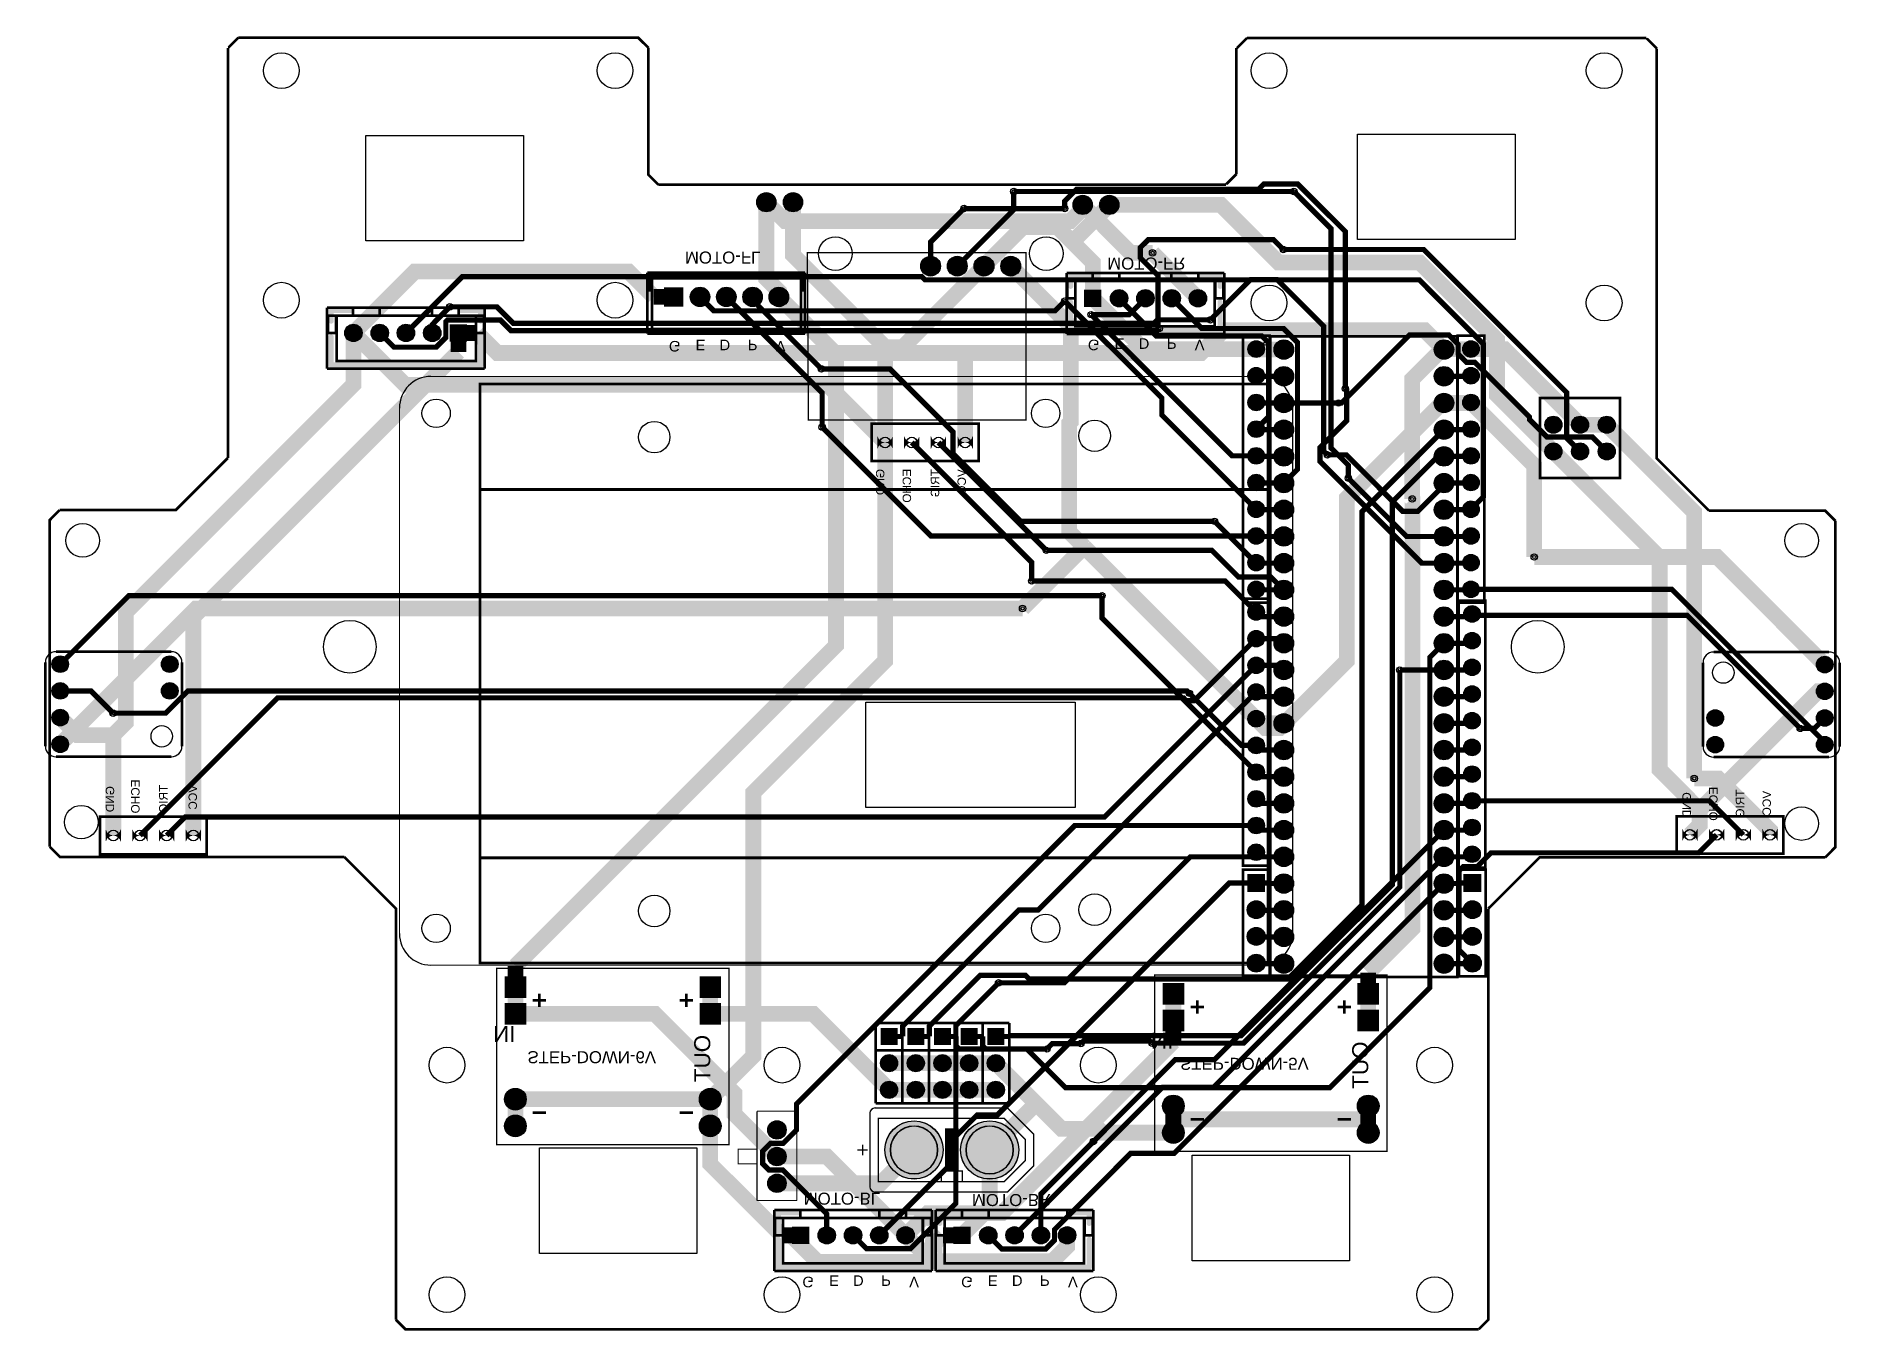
# Model space of a CAD drawing. Header units: millimetres. Extents: x -30 to 143, y -58 to 65.
import ezdxf

# ---------------------------------------------------------------- set-up
doc = ezdxf.new("R2010")
doc.units = ezdxf.units.MM
for name, color, linetype, true_color in [('BoardOutLine', 7, 'Continuous', 0xff00ff), ('BottomLayer', 7, 'Continuous', 0x0000ff), ('BottomSilkLayer', 7, 'Continuous', 0x66cc33), ('BottomSolderMaskLayer', 7, 'Continuous', 0xaa00ff), ('Document', 7, 'Continuous', 0xffffff), ('Hole', 7, 'Continuous', 0x222222), ('Multi-Layer', 7, 'Continuous', 0xc0c0c0), ('TopLayer', 7, 'Continuous', 0xff0000), ('TopSilkLayer', 7, 'Continuous', 0xffcc00), ('TopSolderMaskLayer', 7, 'Continuous', 0x800080)]:
    doc.layers.add(name, color=color, linetype=linetype, true_color=true_color)
doc.styles.get("Standard").update_dxf_attribs({"font": 'arial.ttf'})

msp = doc.modelspace()

# ---------------------------------------------------------------- texts
at = {"layer": 'BottomSilkLayer', "text_generation_flag": 2}
for s, height, rotation, p in [('MOTO-FL', 1.143, 180, (32.13, 44.6)), ('MOTO-FR', 1.143, 180, (72.31, 44.03)), ('G', 1, 180, (70.48, 36.21)), ('E', 1, 180, (73.02, 36.34)), ('D', 1, 180, (75.31, 36.34)), ('P', 1, 180, (77.98, 36.34)), ('G', 1, 180, (30.61, 36.09)), ('E', 1, 180, (33.15, 36.21)), ('D', 1, 180, (35.43, 36.21)), ('P', 1, 180, (38.1, 36.21)), ('V', 1, 180, (40.77, 36.09)), ('V', 1, 180, (80.64, 36.21)), ('GND', 0.8, 90, (51.11, 23.91)), ('ECHO', 0.8, 90, (53.65, 23.93)), ('TRIG', 0.8, 90, (56.33, 23.89)), ('VCC', 0.8, 90, (58.87, 23.89)), ('GND', 0.8, 90, (-22.18, -6.26)), ('ECHO', 0.8, 90, (-19.76, -5.63)), ('TRIG', 0.8, 90, (-17.1, -6.14)), ('VCC', 0.8, 90, (-14.3, -6.14)), ('GND', 0.8, 90, (127.85, -6.84)), ('ECHO', 0.8, 90, (130.39, -6.33)), ('TRIG', 0.8, 90, (132.93, -6.59)), ('VCC', 0.8, 90, (135.47, -6.71)), ('OUT', 1.524, 90, (34.54, -29.93)), ('OUT', 1.524, 90, (97.15, -30.56)), ('STEP-DOWN-6V', 1.143, 180, (17.14, -31.48)), ('STEP-DOWN-5V', 1.143, 180, (79.25, -32.11)), ('MOTO-BL', 1.143, 180, (43.43, -44.94)), ('MOTO-BR', 1.143, 180, (59.44, -45.07)), ('G', 1, 180, (43.31, -52.94)), ('E', 1, 180, (45.85, -52.81)), ('D', 1, 180, (48.13, -52.81)), ('P', 1, 180, (50.8, -52.81)), ('V', 1, 180, (53.47, -52.94)), ('G', 1, 180, (58.42, -52.94)), ('E', 1, 180, (60.96, -52.81)), ('D', 1, 180, (63.25, -52.81)), ('P', 1, 180, (65.91, -52.81)), ('V', 1, 180, (68.58, -52.94))]:
    msp.add_text(s, height=height, rotation=rotation, dxfattribs=at).set_placement(p)
for p in [(16, -30.61), (78.61, -31.25)]:
    msp.add_text('IN', height=1.524, dxfattribs=at).set_placement(p)

# ---------------------------------------------------------------- hatches: boundary and pattern name
at = {"layer": 'BottomSolderMaskLayer'}
for points in [[(38.96, 49.29, 1), (40.79, 49.29, 1)], [(41.5, 49.29, 1), (43.33, 49.29, 1)], [(69.06, 49.04, 1), (70.89, 49.04, 1)], [(71.6, 49.04, 1), (73.43, 49.04, 1)], [(54.57, 43.21, 1), (56.45, 43.21, 1)], [(57.11, 43.21, 1), (58.99, 43.21, 1)], [(59.65, 43.21, 1), (61.53, 43.21, 1)], [(62.19, 43.21, 1), (64.07, 43.21, 1)], [(30.14, 39.35), (31.99, 39.35), (31.99, 41.2), (30.14, 41.2)], [(32.64, 40.28, 1), (34.49, 40.28, 1)], [(35.14, 40.28, 1), (36.99, 40.28, 1)], [(37.64, 40.28, 1), (39.49, 40.28, 1)], [(40.14, 40.28, 1), (41.99, 40.28, 1)], [(70.12, 39.33), (71.77, 39.33), (71.77, 40.98), (70.12, 40.98)], [(72.62, 40.15, 1), (74.27, 40.15, 1)], [(75.12, 40.15, 1), (76.77, 40.15, 1)], [(77.62, 40.15, 1), (79.27, 40.15, 1)], [(80.12, 40.15, 1), (81.77, 40.15, 1)], [(-0.24, 36.85, 1), (1.41, 36.85, 1)], [(2.26, 36.85, 1), (3.91, 36.85, 1)], [(4.76, 36.85, 1), (6.41, 36.85, 1)], [(7.26, 36.85, 1), (8.91, 36.85, 1)], [(11.41, 36.02), (9.76, 36.02), (9.76, 37.67), (11.41, 37.67)], [(85.7, 35.32, 1), (87.27, 35.32, 1)], [(88.19, 35.27, 1), (90.04, 35.27, 1)], [(103.43, 35.27, 1), (105.28, 35.27, 1)], [(106.15, 35.32, 1), (107.72, 35.32, 1)], [(85.7, 32.78, 1), (87.27, 32.78, 1)], [(88.19, 32.73, 1), (90.04, 32.73, 1)], [(103.43, 32.73, 1), (105.28, 32.73, 1)], [(106.15, 32.78, 1), (107.72, 32.78, 1)], [(88.19, 30.19, 1), (90.04, 30.19, 1)], [(103.43, 30.19, 1), (105.28, 30.19, 1)], [(85.7, 30.24, 1), (87.27, 30.24, 1)], [(106.15, 30.24, 1), (107.72, 30.24, 1)], [(85.7, 27.7, 1), (87.27, 27.7, 1)], [(88.19, 27.65, 1), (90.04, 27.65, 1)], [(103.43, 27.65, 1), (105.28, 27.65, 1)], [(106.15, 27.7, 1), (107.72, 27.7, 1)], [(113.96, 28.12, 1), (115.59, 28.12, 1)], [(116.5, 28.12, 1), (118.13, 28.12, 1)], [(119.04, 28.12, 1), (120.67, 28.12, 1)], [(51.91, 27.01, -0.785398), (50.45, 27.01), (50.45, 25.85, -0.785398), (51.91, 25.85)], [(54.45, 27.01, -0.785398), (52.99, 27.01), (52.99, 25.85, -0.785398), (54.45, 25.85)], [(56.99, 27.01, -0.785398), (55.53, 27.01), (55.53, 25.85, -0.785398), (56.99, 25.85)], [(59.53, 27.01, -0.785398), (58.07, 27.01), (58.07, 25.85, -0.785398), (59.53, 25.85)], [(85.7, 25.16, 1), (87.27, 25.16, 1)], [(88.19, 25.11, 1), (90.04, 25.11, 1)], [(103.43, 25.11, 1), (105.28, 25.11, 1)], [(106.15, 25.16, 1), (107.72, 25.16, 1)], [(113.96, 25.58, 1), (115.59, 25.58, 1)], [(116.5, 25.58, 1), (118.13, 25.58, 1)], [(119.04, 25.58, 1), (120.67, 25.58, 1)], [(85.7, 22.62, 1), (87.27, 22.62, 1)], [(88.19, 22.57, 1), (90.04, 22.57, 1)], [(103.43, 22.57, 1), (105.28, 22.57, 1)], [(106.15, 22.62, 1), (107.72, 22.62, 1)], [(85.7, 20.08, 1), (87.27, 20.08, 1)], [(88.19, 20.03, 1), (90.04, 20.03, 1)], [(103.43, 20.03, 1), (105.28, 20.03, 1)], [(106.15, 20.08, 1), (107.72, 20.08, 1)], [(85.7, 17.54, 1), (87.27, 17.54, 1)], [(88.19, 17.49, 1), (90.04, 17.49, 1)], [(103.43, 17.49, 1), (105.28, 17.49, 1)], [(106.15, 17.54, 1), (107.72, 17.54, 1)], [(85.7, 15, 1), (87.27, 15, 1)], [(88.19, 14.95, 1), (90.04, 14.95, 1)], [(103.43, 14.95, 1), (105.28, 14.95, 1)], [(106.15, 15, 1), (107.72, 15, 1)], [(85.7, 12.46, 1), (87.27, 12.46, 1)], [(88.19, 12.41, 1), (90.04, 12.41, 1)], [(103.43, 12.41, 1), (105.28, 12.41, 1)], [(106.15, 12.46, 1), (107.72, 12.46, 1)], [(85.7, 10.3, 1), (87.27, 10.3, 1)], [(88.19, 9.87, 1), (90.04, 9.87, 1)], [(103.43, 9.87, 1), (105.28, 9.87, 1)], [(106.24, 10.12, 1), (107.81, 10.12, 1)], [(85.7, 7.77, 1), (87.27, 7.77, 1)], [(88.19, 7.33, 1), (90.04, 7.33, 1)], [(103.43, 7.33, 1), (105.28, 7.33, 1)], [(106.24, 7.58, 1), (107.81, 7.58, 1)], [(-28.09, 5.34, 1), (-26.52, 5.34, 1)], [(-17.68, 5.34, 1), (-16.1, 5.34, 1)], [(85.7, 5.23, 1), (87.27, 5.23, 1)], [(88.19, 4.79, 1), (90.04, 4.79, 1)], [(103.43, 4.79, 1), (105.28, 4.79, 1)], [(106.24, 5.04, 1), (107.81, 5.04, 1)], [(139.8, 5.3, 1), (141.38, 5.3, 1)], [(-28.09, 2.8, 1), (-26.52, 2.8, 1)], [(-17.68, 2.8, 1), (-16.1, 2.8, 1)], [(85.7, 2.69, 1), (87.27, 2.69, 1)], [(139.8, 2.76, 1), (141.38, 2.76, 1)], [(88.19, 2.25, 1), (90.04, 2.25, 1)], [(103.43, 2.25, 1), (105.28, 2.25, 1)], [(106.24, 2.5, 1), (107.81, 2.5, 1)], [(-28.09, 0.26, 1), (-26.52, 0.26, 1)], [(85.7, 0.15, 1), (87.27, 0.15, 1)], [(88.19, -0.29, 1), (90.04, -0.29, 1)], [(103.43, -0.29, 1), (105.28, -0.29, 1)], [(106.24, -0.04, 1), (107.81, -0.04, 1)], [(129.39, 0.22, 1), (130.96, 0.22, 1)], [(139.8, 0.22, 1), (141.38, 0.22, 1)], [(-28.09, -2.28, 1), (-26.52, -2.28, 1)], [(85.7, -2.39, 1), (87.27, -2.39, 1)], [(129.39, -2.32, 1), (130.96, -2.32, 1)], [(139.8, -2.32, 1), (141.38, -2.32, 1)], [(88.19, -2.83, 1), (90.04, -2.83, 1)], [(103.43, -2.83, 1), (105.28, -2.83, 1)], [(106.24, -2.58, 1), (107.81, -2.58, 1)], [(85.7, -4.93, 1), (87.27, -4.93, 1)], [(88.19, -5.37, 1), (90.04, -5.37, 1)], [(103.43, -5.37, 1), (105.28, -5.37, 1)], [(106.24, -5.12, 1), (107.81, -5.12, 1)], [(85.7, -7.47, 1), (87.27, -7.47, 1)], [(106.24, -7.66, 1), (107.81, -7.66, 1)], [(88.19, -7.91, 1), (90.04, -7.91, 1)], [(103.43, -7.91, 1), (105.28, -7.91, 1)], [(85.7, -10.01, 1), (87.27, -10.01, 1)], [(88.19, -10.45, 1), (90.04, -10.45, 1)], [(103.43, -10.45, 1), (105.28, -10.45, 1)], [(106.24, -10.2, 1), (107.81, -10.2, 1)], [(128.49, -10.32, -0.785398), (127.04, -10.32), (127.04, -11.48, -0.785398), (128.49, -11.48)], [(131.03, -10.32, -0.785398), (129.58, -10.32), (129.58, -11.48, -0.785398), (131.03, -11.48)], [(133.57, -10.32, -0.785398), (132.12, -10.32), (132.12, -11.48, -0.785398), (133.57, -11.48)], [(136.11, -10.32, -0.785398), (134.66, -10.32), (134.66, -11.48, -0.785398), (136.11, -11.48)], [(-21.54, -10.38, -0.785398), (-22.99, -10.38), (-22.99, -11.54, -0.785398), (-21.54, -11.54)], [(-19, -10.38, -0.785398), (-20.45, -10.38), (-20.45, -11.54, -0.785398), (-19, -11.54)], [(-16.46, -10.38, -0.785398), (-17.91, -10.38), (-17.91, -11.54, -0.785398), (-16.46, -11.54)], [(-13.92, -10.38, -0.785398), (-15.37, -10.38), (-15.37, -11.54, -0.785398), (-13.92, -11.54)], [(85.7, -12.55, 1), (87.27, -12.55, 1)], [(88.19, -12.99, 1), (90.04, -12.99, 1)], [(103.43, -12.99, 1), (105.28, -12.99, 1)], [(106.24, -12.74, 1), (107.81, -12.74, 1)], [(85.64, -14.63), (87.34, -14.63), (87.34, -16.33), (85.64, -16.33)], [(88.19, -15.53, 1), (90.04, -15.53, 1)], [(103.43, -15.53, 1), (105.28, -15.53, 1)], [(106.21, -14.63), (107.91, -14.63), (107.91, -16.33), (106.21, -16.33)], [(85.64, -18.02, 1), (87.34, -18.02, 1)], [(88.19, -18.07, 1), (90.04, -18.07, 1)], [(103.43, -18.07, 1), (105.28, -18.07, 1)], [(106.21, -18.02, 1), (107.91, -18.02, 1)], [(85.64, -20.56, 1), (87.34, -20.56, 1)], [(88.19, -20.61, 1), (90.04, -20.61, 1)], [(103.43, -20.61, 1), (105.28, -20.61, 1)], [(106.21, -20.56, 1), (107.91, -20.56, 1)], [(85.64, -23.1, 1), (87.34, -23.1, 1)], [(88.19, -23.15, 1), (90.04, -23.15, 1)], [(103.43, -23.15, 1), (105.28, -23.15, 1)], [(106.21, -23.1, 1), (107.91, -23.1, 1)], [(14.98, -26.41), (17.03, -26.41), (17.03, -24.36), (14.98, -24.36)], [(33.52, -26.41), (35.57, -26.41), (35.57, -24.36), (33.52, -24.36)], [(77.59, -27.04), (79.64, -27.04), (79.64, -24.99), (77.59, -24.99)], [(96.13, -27.04), (98.18, -27.04), (98.18, -24.99), (96.13, -24.99)], [(14.98, -28.95), (17.03, -28.95), (17.03, -26.9), (14.98, -26.9)], [(33.52, -28.95), (35.57, -28.95), (35.57, -26.9), (33.52, -26.9)], [(77.59, -29.58), (79.64, -29.58), (79.64, -27.53), (77.59, -27.53)], [(96.13, -29.58), (98.18, -29.58), (98.18, -27.53), (96.13, -27.53)], [(52.37, -29.27), (52.37, -30.89), (50.75, -30.89), (50.75, -29.27)], [(54.91, -29.27), (54.91, -30.89), (53.29, -30.89), (53.29, -29.27)], [(57.45, -29.27), (57.45, -30.89), (55.83, -30.89), (55.83, -29.27)], [(59.99, -29.27), (59.99, -30.89), (58.37, -30.89), (58.37, -29.27)], [(62.53, -29.27), (62.53, -30.89), (60.91, -30.89), (60.91, -29.27)], [(50.75, -32.62, 1), (52.37, -32.62, 1)], [(53.29, -32.62, 1), (54.91, -32.62, 1)], [(55.83, -32.62, 1), (57.45, -32.62, 1)], [(58.37, -32.62, 1), (59.99, -32.62, 1)], [(60.91, -32.62, 1), (62.53, -32.62, 1)], [(50.75, -35.16, 1), (52.37, -35.16, 1)], [(53.29, -35.16, 1), (54.91, -35.16, 1)], [(55.83, -35.16, 1), (57.45, -35.16, 1)], [(58.37, -35.16, 1), (59.99, -35.16, 1)], [(60.91, -35.16, 1), (62.53, -35.16, 1)], [(14.98, -36.05, 1), (17.03, -36.05, 1)], [(33.52, -36.05, 1), (35.57, -36.05, 1)], [(77.59, -36.69, 1), (79.64, -36.69, 1)], [(96.13, -36.69, 1), (98.18, -36.69, 1)], [(14.98, -38.59, 1), (17.03, -38.59, 1)], [(33.52, -38.59, 1), (35.57, -38.59, 1)], [(40.02, -38.97, 1), (41.77, -38.97, 1)], [(51.15, -40.88, 1), (56.71, -40.88, 1)], [(58.35, -40.88, 1), (63.91, -40.88, 1)], [(77.59, -39.23, 1), (79.64, -39.23, 1)], [(96.13, -39.23, 1), (98.18, -39.23, 1)], [(40.02, -41.51, 1), (41.77, -41.51, 1)], [(40.02, -44.05, 1), (41.77, -44.05, 1)], [(40.11, -44.05, 1), (41.68, -44.05, 1)], [(42.31, -49.83), (43.96, -49.83), (43.96, -48.18), (42.31, -48.18)], [(44.81, -49, 1), (46.46, -49, 1)], [(47.31, -49, 1), (48.96, -49, 1)], [(49.81, -49, 1), (51.46, -49, 1)], [(52.31, -49, 1), (53.96, -49, 1)], [(59.32, -49.83), (57.67, -49.83), (57.67, -48.18), (59.32, -48.18)], [(60.17, -49, 1), (61.82, -49, 1)], [(62.67, -49, 1), (64.32, -49, 1)], [(65.17, -49, 1), (66.82, -49, 1)], [(67.67, -49, 1), (69.32, -49, 1)]]:
    msp.add_hatch(color=256, dxfattribs=at).paths.add_polyline_path(points)
at = {"layer": 'Document'}
for points in [[(30.23, 42.06), (30.23, 42.56), (28.57, 42.56), (28.57, 40.91), (28.96, 40.91), (28.96, 42.06)], [(31.75, 42.06), (31.75, 42.56), (40.39, 42.56), (40.39, 42.06)], [(41.91, 42.06), (41.91, 42.56), (43.56, 42.56), (43.56, 40.91), (43.18, 40.91), (43.18, 42.06)], [(69.08, 41.29), (69.08, 42.06), (70.74, 42.06), (70.76, 42.06), (70.78, 42.06), (70.81, 42.07), (70.83, 42.08), (70.85, 42.09), (70.87, 42.1), (70.89, 42.11), (70.91, 42.13), (70.92, 42.14), (70.94, 42.16), (70.95, 42.18), (70.96, 42.2), (70.97, 42.22), (70.98, 42.24), (70.98, 42.26), (70.98, 42.29), (70.99, 42.31), (70.98, 42.33), (70.98, 42.35), (70.98, 42.38), (70.97, 42.4), (70.96, 42.42), (70.95, 42.44), (70.94, 42.46), (70.92, 42.48), (70.91, 42.49), (70.89, 42.51), (70.87, 42.52), (70.85, 42.53), (70.83, 42.54), (70.81, 42.55), (70.78, 42.55), (70.76, 42.56), (70.74, 42.56), (68.83, 42.56), (68.81, 42.56), (68.79, 42.55), (68.76, 42.55), (68.74, 42.54), (68.72, 42.53), (68.7, 42.52), (68.68, 42.51), (68.66, 42.49), (68.65, 42.48), (68.63, 42.46), (68.62, 42.44), (68.61, 42.42), (68.6, 42.4), (68.59, 42.38), (68.59, 42.36), (68.58, 42.33), (68.58, 42.31), (68.58, 41.29), (68.58, 41.27), (68.59, 41.25), (68.59, 41.23), (68.6, 41.2), (68.61, 41.18), (68.62, 41.16), (68.63, 41.14), (68.65, 41.13), (68.67, 41.11), (68.68, 41.1), (68.7, 41.08), (68.72, 41.07), (68.74, 41.06), (68.77, 41.06), (68.79, 41.05), (68.81, 41.05), (68.83, 41.05), (68.86, 41.05), (68.88, 41.05), (68.9, 41.06), (68.92, 41.06), (68.94, 41.07), (68.96, 41.08), (68.98, 41.1), (69, 41.11), (69.02, 41.13), (69.03, 41.14), (69.04, 41.16), (69.06, 41.18), (69.07, 41.2), (69.07, 41.23), (69.08, 41.25), (69.08, 41.27), (69.08, 41.29)], [(83.31, 41.29), (83.31, 42.31), (83.31, 42.33), (83.3, 42.36), (83.3, 42.38), (83.29, 42.4), (83.28, 42.42), (83.27, 42.44), (83.26, 42.46), (83.24, 42.48), (83.23, 42.49), (83.21, 42.51), (83.19, 42.52), (83.17, 42.53), (83.15, 42.54), (83.13, 42.55), (83.1, 42.55), (83.08, 42.56), (83.06, 42.56), (81.15, 42.56), (81.13, 42.56), (81.11, 42.55), (81.08, 42.55), (81.06, 42.54), (81.04, 42.53), (81.02, 42.52), (81, 42.51), (80.99, 42.49), (80.97, 42.48), (80.95, 42.46), (80.94, 42.44), (80.93, 42.42), (80.92, 42.4), (80.91, 42.38), (80.91, 42.35), (80.91, 42.33), (80.9, 42.31), (80.91, 42.29), (80.91, 42.26), (80.91, 42.24), (80.92, 42.22), (80.93, 42.2), (80.94, 42.18), (80.95, 42.16), (80.97, 42.14), (80.99, 42.13), (81, 42.11), (81.02, 42.1), (81.04, 42.09), (81.06, 42.08), (81.08, 42.07), (81.11, 42.06), (81.13, 42.06), (81.15, 42.06), (82.81, 42.06), (82.81, 41.29), (82.81, 41.27), (82.81, 41.25), (82.82, 41.23), (82.82, 41.2), (82.83, 41.18), (82.85, 41.16), (82.86, 41.14), (82.87, 41.13), (82.89, 41.11), (82.91, 41.1), (82.93, 41.08), (82.95, 41.07), (82.97, 41.06), (82.99, 41.06), (83.01, 41.05), (83.03, 41.05), (83.06, 41.05), (83.08, 41.05), (83.1, 41.05), (83.13, 41.06), (83.15, 41.06), (83.17, 41.07), (83.19, 41.08), (83.21, 41.1), (83.22, 41.11), (83.24, 41.13), (83.26, 41.14), (83.27, 41.16), (83.28, 41.18), (83.29, 41.2), (83.3, 41.23), (83.3, 41.25), (83.31, 41.27), (83.31, 41.29)], [(68.58, 39.77), (68.58, 37.1), (68.58, 37.08), (68.59, 37.06), (68.59, 37.03), (68.6, 37.01), (68.61, 36.99), (68.62, 36.97), (68.63, 36.95), (68.65, 36.93), (68.66, 36.92), (68.68, 36.9), (68.7, 36.89), (68.72, 36.88), (68.74, 36.87), (68.76, 36.86), (68.79, 36.86), (68.81, 36.85), (68.83, 36.85), (83.06, 36.85), (83.08, 36.85), (83.1, 36.86), (83.13, 36.86), (83.15, 36.87), (83.17, 36.88), (83.19, 36.89), (83.21, 36.9), (83.23, 36.92), (83.24, 36.93), (83.26, 36.95), (83.27, 36.97), (83.28, 36.99), (83.29, 37.01), (83.3, 37.03), (83.3, 37.06), (83.31, 37.08), (83.31, 37.1), (83.31, 39.77), (83.31, 39.79), (83.3, 39.81), (83.3, 39.84), (83.29, 39.86), (83.28, 39.88), (83.27, 39.9), (83.26, 39.92), (83.24, 39.94), (83.22, 39.95), (83.21, 39.97), (83.19, 39.98), (83.17, 39.99), (83.15, 40), (83.13, 40.01), (83.1, 40.01), (83.08, 40.02), (83.06, 40.02), (83.03, 40.02), (83.01, 40.01), (82.99, 40.01), (82.97, 40), (82.95, 39.99), (82.93, 39.98), (82.91, 39.97), (82.89, 39.95), (82.87, 39.94), (82.86, 39.92), (82.85, 39.9), (82.83, 39.88), (82.82, 39.86), (82.82, 39.84), (82.81, 39.81), (82.81, 39.79), (82.81, 39.77), (82.81, 37.35), (69.08, 37.35), (69.08, 39.77), (69.08, 39.79), (69.08, 39.81), (69.07, 39.84), (69.07, 39.86), (69.06, 39.88), (69.04, 39.9), (69.03, 39.92), (69.02, 39.94), (69, 39.95), (68.98, 39.97), (68.96, 39.98), (68.94, 39.99), (68.92, 40), (68.9, 40.01), (68.88, 40.01), (68.86, 40.02), (68.83, 40.02), (68.81, 40.02), (68.79, 40.01), (68.77, 40.01), (68.74, 40), (68.72, 39.99), (68.7, 39.98), (68.68, 39.97), (68.67, 39.95), (68.65, 39.94), (68.63, 39.92), (68.62, 39.9), (68.61, 39.88), (68.6, 39.86), (68.59, 39.84), (68.59, 39.81), (68.58, 39.79), (68.58, 39.77)], [(-1.78, 37.99), (-1.78, 39.01), (-1.77, 39.03), (-1.77, 39.05), (-1.77, 39.08), (-1.76, 39.1), (-1.75, 39.12), (-1.74, 39.14), (-1.73, 39.16), (-1.71, 39.18), (-1.69, 39.19), (-1.68, 39.21), (-1.66, 39.22), (-1.64, 39.23), (-1.62, 39.24), (-1.59, 39.25), (-1.57, 39.25), (-1.55, 39.26), (-1.53, 39.26), (0.38, 39.26), (0.4, 39.26), (0.42, 39.25), (0.45, 39.25), (0.47, 39.24), (0.49, 39.23), (0.51, 39.22), (0.53, 39.21), (0.55, 39.19), (0.56, 39.17), (0.58, 39.16), (0.59, 39.14), (0.6, 39.12), (0.61, 39.1), (0.62, 39.08), (0.62, 39.05), (0.63, 39.03), (0.63, 39.01), (0.63, 38.98), (0.62, 38.96), (0.62, 38.94), (0.61, 38.92), (0.6, 38.9), (0.59, 38.88), (0.58, 38.86), (0.56, 38.84), (0.55, 38.82), (0.53, 38.81), (0.51, 38.8), (0.49, 38.78), (0.47, 38.77), (0.45, 38.77), (0.42, 38.76), (0.4, 38.76), (0.38, 38.76), (-1.28, 38.76), (-1.28, 37.99), (-1.28, 37.97), (-1.28, 37.95), (-1.29, 37.92), (-1.29, 37.9), (-1.3, 37.88), (-1.31, 37.86), (-1.33, 37.84), (-1.34, 37.82), (-1.36, 37.81), (-1.38, 37.79), (-1.39, 37.78), (-1.41, 37.77), (-1.44, 37.76), (-1.46, 37.75), (-1.48, 37.75), (-1.5, 37.74), (-1.53, 37.74), (-1.55, 37.74), (-1.57, 37.75), (-1.59, 37.75), (-1.62, 37.76), (-1.64, 37.77), (-1.66, 37.78), (-1.68, 37.79), (-1.69, 37.81), (-1.71, 37.82), (-1.72, 37.84), (-1.74, 37.86), (-1.75, 37.88), (-1.76, 37.9), (-1.77, 37.92), (-1.77, 37.95), (-1.77, 37.97), (-1.78, 37.99)], [(12.45, 37.99), (12.45, 38.76), (10.79, 38.76), (10.77, 38.76), (10.75, 38.76), (10.73, 38.77), (10.7, 38.77), (10.68, 38.78), (10.66, 38.8), (10.64, 38.81), (10.63, 38.82), (10.61, 38.84), (10.6, 38.86), (10.58, 38.88), (10.57, 38.9), (10.56, 38.92), (10.56, 38.94), (10.55, 38.96), (10.55, 38.98), (10.55, 39.01), (10.55, 39.03), (10.55, 39.05), (10.56, 39.08), (10.56, 39.1), (10.57, 39.12), (10.58, 39.14), (10.6, 39.16), (10.61, 39.17), (10.63, 39.19), (10.64, 39.21), (10.66, 39.22), (10.68, 39.23), (10.7, 39.24), (10.73, 39.25), (10.75, 39.25), (10.77, 39.26), (10.79, 39.26), (12.7, 39.26), (12.72, 39.26), (12.74, 39.25), (12.77, 39.25), (12.79, 39.24), (12.81, 39.23), (12.83, 39.22), (12.85, 39.21), (12.87, 39.19), (12.88, 39.18), (12.9, 39.16), (12.91, 39.14), (12.92, 39.12), (12.93, 39.1), (12.94, 39.08), (12.94, 39.05), (12.95, 39.03), (12.95, 39.01), (12.95, 37.99), (12.95, 37.97), (12.94, 37.95), (12.94, 37.92), (12.93, 37.9), (12.92, 37.88), (12.91, 37.86), (12.9, 37.84), (12.88, 37.82), (12.87, 37.81), (12.85, 37.79), (12.83, 37.78), (12.81, 37.77), (12.79, 37.76), (12.77, 37.75), (12.74, 37.75), (12.72, 37.74), (12.7, 37.74), (12.68, 37.74), (12.65, 37.75), (12.63, 37.75), (12.61, 37.76), (12.59, 37.77), (12.57, 37.78), (12.55, 37.79), (12.53, 37.81), (12.51, 37.82), (12.5, 37.84), (12.49, 37.86), (12.48, 37.88), (12.47, 37.9), (12.46, 37.92), (12.45, 37.95), (12.45, 37.97), (12.45, 37.99)], [(12.95, 36.47), (12.95, 33.8), (12.95, 33.78), (12.94, 33.75), (12.94, 33.73), (12.93, 33.71), (12.92, 33.69), (12.91, 33.67), (12.9, 33.65), (12.88, 33.63), (12.87, 33.62), (12.85, 33.6), (12.83, 33.59), (12.81, 33.58), (12.79, 33.57), (12.77, 33.56), (12.74, 33.55), (12.72, 33.55), (12.7, 33.55), (-1.53, 33.55), (-1.55, 33.55), (-1.57, 33.55), (-1.59, 33.56), (-1.62, 33.57), (-1.64, 33.58), (-1.66, 33.59), (-1.68, 33.6), (-1.69, 33.62), (-1.71, 33.63), (-1.73, 33.65), (-1.74, 33.67), (-1.75, 33.69), (-1.76, 33.71), (-1.77, 33.73), (-1.77, 33.75), (-1.77, 33.78), (-1.78, 33.8), (-1.78, 36.47), (-1.77, 36.49), (-1.77, 36.51), (-1.77, 36.54), (-1.76, 36.56), (-1.75, 36.58), (-1.74, 36.6), (-1.72, 36.62), (-1.71, 36.63), (-1.69, 36.65), (-1.68, 36.66), (-1.66, 36.68), (-1.64, 36.69), (-1.62, 36.7), (-1.59, 36.71), (-1.57, 36.71), (-1.55, 36.71), (-1.53, 36.71), (-1.5, 36.71), (-1.48, 36.71), (-1.46, 36.71), (-1.44, 36.7), (-1.41, 36.69), (-1.39, 36.68), (-1.38, 36.66), (-1.36, 36.65), (-1.34, 36.63), (-1.33, 36.62), (-1.31, 36.6), (-1.3, 36.58), (-1.29, 36.56), (-1.29, 36.54), (-1.28, 36.51), (-1.28, 36.49), (-1.28, 36.47), (-1.28, 34.05), (12.45, 34.05), (12.45, 36.47), (12.45, 36.49), (12.45, 36.51), (12.46, 36.54), (12.47, 36.56), (12.48, 36.58), (12.49, 36.6), (12.5, 36.62), (12.51, 36.63), (12.53, 36.65), (12.55, 36.66), (12.57, 36.68), (12.59, 36.69), (12.61, 36.7), (12.63, 36.71), (12.65, 36.71), (12.68, 36.71), (12.7, 36.71), (12.72, 36.71), (12.74, 36.71), (12.77, 36.71), (12.79, 36.7), (12.81, 36.69), (12.83, 36.68), (12.85, 36.66), (12.87, 36.65), (12.88, 36.63), (12.9, 36.62), (12.91, 36.6), (12.92, 36.58), (12.93, 36.56), (12.94, 36.54), (12.94, 36.51), (12.95, 36.49), (12.95, 36.47)], [(50.23, -36.83), (50.2, -36.83), (50.16, -36.83), (50.13, -36.84), (50.09, -36.84), (50.06, -36.85), (50.03, -36.86), (50, -36.88), (49.97, -36.89), (49.94, -36.91), (49.91, -36.93), (49.88, -36.95), (49.85, -36.98), (49.83, -37), (49.81, -37.03), (49.79, -37.05), (49.77, -37.08), (49.75, -37.11), (49.73, -37.14), (49.72, -37.17), (49.71, -37.21), (49.7, -37.24), (49.69, -37.27), (49.68, -37.31), (49.68, -37.34), (49.68, -37.38), (49.68, -37.44), (49.78, -37.44), (49.78, -37.38), (49.78, -37.35), (49.78, -37.31), (49.79, -37.28), (49.8, -37.25), (49.81, -37.23), (49.82, -37.2), (49.83, -37.17), (49.85, -37.14), (49.86, -37.12), (49.88, -37.09), (49.9, -37.07), (49.92, -37.05), (49.95, -37.03), (49.97, -37.01), (50, -36.99), (50.02, -36.98), (50.05, -36.96), (50.08, -36.95), (50.11, -36.94), (50.14, -36.94), (50.17, -36.93), (50.2, -36.93), (50.23, -36.93)], [(49.78, -37.45), (49.78, -44.36), (49.78, -44.39), (49.78, -44.42), (49.79, -44.45), (49.8, -44.48), (49.81, -44.51), (49.82, -44.54), (49.83, -44.57), (49.85, -44.6), (49.87, -44.63), (49.89, -44.65), (49.91, -44.68), (49.93, -44.7), (49.95, -44.72), (49.98, -44.74), (50.01, -44.76), (50.03, -44.77), (50.06, -44.79), (50.09, -44.8), (50.12, -44.81), (50.15, -44.82), (50.19, -44.82), (50.22, -44.82), (50.25, -44.83), (50.25, -44.93), (50.22, -44.92), (50.18, -44.92), (50.15, -44.92), (50.11, -44.91), (50.08, -44.9), (50.05, -44.89), (50.02, -44.88), (49.99, -44.86), (49.96, -44.84), (49.93, -44.83), (49.9, -44.8), (49.87, -44.78), (49.85, -44.76), (49.82, -44.73), (49.8, -44.71), (49.78, -44.68), (49.76, -44.65), (49.75, -44.62), (49.73, -44.59), (49.72, -44.56), (49.71, -44.53), (49.7, -44.49), (49.69, -44.46), (49.68, -44.42), (49.68, -44.39), (49.68, -44.36), (49.68, -37.45)], [(50.24, -36.93), (62.81, -36.93), (65.28, -39.4), (65.28, -42.36), (62.81, -44.83), (50.26, -44.83), (50.26, -44.93), (62.85, -44.93), (65.38, -42.4), (65.38, -39.36), (62.85, -36.83), (50.24, -36.83)], [(50.59, -37.94), (62.51, -37.94), (64.47, -39.9), (64.47, -41.86), (62.51, -43.82), (62.44, -43.82), (62.44, -43.94), (62.54, -43.94), (62.61, -43.87), (64.58, -41.9), (64.58, -39.87), (62.54, -37.83), (61.97, -37.83), (61.96, -37.82), (50.59, -37.82), (50.56, -37.82), (50.53, -37.82), (50.47, -37.88), (50.47, -37.92), (50.47, -43.88), (50.53, -43.94), (62.43, -43.94), (62.43, -43.82), (50.58, -43.82), (50.58, -37.94)], [(41.27, -47.86), (41.27, -47.1), (42.93, -47.1), (42.95, -47.09), (42.97, -47.09), (42.99, -47.08), (43.01, -47.08), (43.04, -47.07), (43.06, -47.06), (43.07, -47.04), (43.09, -47.03), (43.11, -47.01), (43.12, -46.99), (43.14, -46.98), (43.15, -46.96), (43.16, -46.93), (43.16, -46.91), (43.17, -46.89), (43.17, -46.87), (43.17, -46.85), (43.17, -46.82), (43.17, -46.8), (43.16, -46.78), (43.16, -46.76), (43.15, -46.73), (43.14, -46.71), (43.12, -46.7), (43.11, -46.68), (43.09, -46.66), (43.07, -46.65), (43.06, -46.63), (43.04, -46.62), (43.01, -46.61), (42.99, -46.61), (42.97, -46.6), (42.95, -46.6), (42.93, -46.6), (41.02, -46.6), (41, -46.6), (40.97, -46.6), (40.95, -46.6), (40.93, -46.61), (40.91, -46.62), (40.89, -46.63), (40.87, -46.65), (40.85, -46.66), (40.84, -46.68), (40.82, -46.69), (40.81, -46.71), (40.8, -46.73), (40.79, -46.75), (40.78, -46.78), (40.77, -46.8), (40.77, -46.82), (40.77, -46.85), (40.77, -47.86), (40.77, -47.88), (40.77, -47.91), (40.78, -47.93), (40.79, -47.95), (40.8, -47.97), (40.81, -47.99), (40.82, -48.01), (40.84, -48.03), (40.85, -48.04), (40.87, -48.06), (40.89, -48.07), (40.91, -48.08), (40.93, -48.09), (40.95, -48.1), (40.97, -48.1), (41, -48.11), (41.02, -48.11), (41.04, -48.11), (41.07, -48.1), (41.09, -48.1), (41.11, -48.09), (41.13, -48.08), (41.15, -48.07), (41.17, -48.06), (41.19, -48.04), (41.2, -48.03), (41.22, -48.01), (41.23, -47.99), (41.24, -47.97), (41.25, -47.95), (41.26, -47.93), (41.27, -47.91), (41.27, -47.88), (41.27, -47.86)], [(55.49, -47.86), (55.49, -46.85), (55.49, -46.82), (55.49, -46.8), (55.48, -46.78), (55.48, -46.75), (55.47, -46.73), (55.46, -46.71), (55.44, -46.69), (55.43, -46.68), (55.41, -46.66), (55.39, -46.65), (55.38, -46.63), (55.36, -46.62), (55.33, -46.61), (55.31, -46.6), (55.29, -46.6), (55.27, -46.6), (55.24, -46.6), (53.34, -46.6), (53.32, -46.6), (53.29, -46.6), (53.27, -46.61), (53.25, -46.61), (53.23, -46.62), (53.21, -46.63), (53.19, -46.65), (53.17, -46.66), (53.16, -46.68), (53.14, -46.7), (53.13, -46.71), (53.12, -46.73), (53.11, -46.76), (53.1, -46.78), (53.1, -46.8), (53.09, -46.82), (53.09, -46.85), (53.09, -46.87), (53.1, -46.89), (53.1, -46.91), (53.11, -46.93), (53.12, -46.96), (53.13, -46.98), (53.14, -46.99), (53.16, -47.01), (53.17, -47.03), (53.19, -47.04), (53.21, -47.06), (53.23, -47.07), (53.25, -47.08), (53.27, -47.08), (53.29, -47.09), (53.32, -47.09), (53.34, -47.1), (54.99, -47.1), (54.99, -47.86), (55, -47.88), (55, -47.91), (55, -47.93), (55.01, -47.95), (55.02, -47.97), (55.03, -47.99), (55.05, -48.01), (55.06, -48.03), (55.08, -48.04), (55.09, -48.06), (55.11, -48.07), (55.13, -48.08), (55.15, -48.09), (55.18, -48.1), (55.2, -48.1), (55.22, -48.11), (55.24, -48.11), (55.27, -48.11), (55.29, -48.1), (55.31, -48.1), (55.33, -48.09), (55.35, -48.08), (55.37, -48.07), (55.39, -48.06), (55.41, -48.04), (55.43, -48.03), (55.44, -48.01), (55.46, -47.99), (55.47, -47.97), (55.48, -47.95), (55.48, -47.93), (55.49, -47.91), (55.49, -47.88), (55.49, -47.86)], [(56.64, -47.86), (56.64, -47.1), (58.29, -47.1), (58.32, -47.09), (58.34, -47.09), (58.36, -47.08), (58.38, -47.08), (58.4, -47.07), (58.42, -47.06), (58.44, -47.04), (58.46, -47.03), (58.48, -47.01), (58.49, -46.99), (58.5, -46.98), (58.51, -46.96), (58.52, -46.93), (58.53, -46.91), (58.54, -46.89), (58.54, -46.87), (58.54, -46.85), (58.54, -46.82), (58.54, -46.8), (58.53, -46.78), (58.52, -46.76), (58.51, -46.73), (58.5, -46.71), (58.49, -46.7), (58.48, -46.68), (58.46, -46.66), (58.44, -46.65), (58.42, -46.63), (58.4, -46.62), (58.38, -46.61), (58.36, -46.61), (58.34, -46.6), (58.32, -46.6), (58.29, -46.6), (56.39, -46.6), (56.36, -46.6), (56.34, -46.6), (56.32, -46.6), (56.3, -46.61), (56.28, -46.62), (56.26, -46.63), (56.24, -46.65), (56.22, -46.66), (56.2, -46.68), (56.19, -46.69), (56.17, -46.71), (56.16, -46.73), (56.15, -46.75), (56.15, -46.78), (56.14, -46.8), (56.14, -46.82), (56.14, -46.85), (56.14, -47.86), (56.14, -47.88), (56.14, -47.91), (56.15, -47.93), (56.15, -47.95), (56.16, -47.97), (56.18, -47.99), (56.19, -48.01), (56.2, -48.03), (56.22, -48.04), (56.24, -48.06), (56.26, -48.07), (56.28, -48.08), (56.3, -48.09), (56.32, -48.1), (56.34, -48.1), (56.36, -48.11), (56.39, -48.11), (56.41, -48.11), (56.43, -48.1), (56.46, -48.1), (56.48, -48.09), (56.5, -48.08), (56.52, -48.07), (56.54, -48.06), (56.55, -48.04), (56.57, -48.03), (56.59, -48.01), (56.6, -47.99), (56.61, -47.97), (56.62, -47.95), (56.63, -47.93), (56.63, -47.91), (56.64, -47.88), (56.64, -47.86)], [(70.86, -47.86), (70.86, -46.85), (70.86, -46.82), (70.86, -46.8), (70.85, -46.78), (70.84, -46.75), (70.83, -46.73), (70.82, -46.71), (70.81, -46.69), (70.8, -46.68), (70.78, -46.66), (70.76, -46.65), (70.74, -46.63), (70.72, -46.62), (70.7, -46.61), (70.68, -46.6), (70.66, -46.6), (70.63, -46.6), (70.61, -46.6), (68.71, -46.6), (68.68, -46.6), (68.66, -46.6), (68.64, -46.61), (68.62, -46.61), (68.6, -46.62), (68.58, -46.63), (68.56, -46.65), (68.54, -46.66), (68.52, -46.68), (68.51, -46.7), (68.5, -46.71), (68.48, -46.73), (68.48, -46.76), (68.47, -46.78), (68.46, -46.8), (68.46, -46.82), (68.46, -46.85), (68.46, -46.87), (68.46, -46.89), (68.47, -46.91), (68.48, -46.93), (68.48, -46.96), (68.5, -46.98), (68.51, -46.99), (68.52, -47.01), (68.54, -47.03), (68.56, -47.04), (68.58, -47.06), (68.6, -47.07), (68.62, -47.08), (68.64, -47.08), (68.66, -47.09), (68.68, -47.09), (68.71, -47.1), (70.36, -47.1), (70.36, -47.86), (70.36, -47.88), (70.37, -47.91), (70.37, -47.93), (70.38, -47.95), (70.39, -47.97), (70.4, -47.99), (70.41, -48.01), (70.43, -48.03), (70.44, -48.04), (70.46, -48.06), (70.48, -48.07), (70.5, -48.08), (70.52, -48.09), (70.54, -48.1), (70.57, -48.1), (70.59, -48.11), (70.61, -48.11), (70.63, -48.11), (70.66, -48.1), (70.68, -48.1), (70.7, -48.09), (70.72, -48.08), (70.74, -48.07), (70.76, -48.06), (70.78, -48.04), (70.79, -48.03), (70.81, -48.01), (70.82, -47.99), (70.83, -47.97), (70.84, -47.95), (70.85, -47.93), (70.86, -47.91), (70.86, -47.88), (70.86, -47.86)], [(40.77, -49.39), (40.77, -52.05), (40.77, -52.08), (40.77, -52.1), (40.78, -52.12), (40.79, -52.14), (40.8, -52.16), (40.81, -52.18), (40.82, -52.2), (40.84, -52.22), (40.85, -52.24), (40.87, -52.25), (40.89, -52.26), (40.91, -52.28), (40.93, -52.29), (40.95, -52.29), (40.97, -52.3), (41, -52.3), (41.02, -52.3), (55.24, -52.3), (55.27, -52.3), (55.29, -52.3), (55.31, -52.29), (55.33, -52.29), (55.36, -52.28), (55.38, -52.26), (55.39, -52.25), (55.41, -52.24), (55.43, -52.22), (55.44, -52.2), (55.46, -52.18), (55.47, -52.16), (55.48, -52.14), (55.48, -52.12), (55.49, -52.1), (55.49, -52.08), (55.49, -52.05), (55.49, -49.39), (55.49, -49.36), (55.49, -49.34), (55.48, -49.32), (55.48, -49.3), (55.47, -49.27), (55.46, -49.25), (55.44, -49.24), (55.43, -49.22), (55.41, -49.2), (55.39, -49.19), (55.37, -49.17), (55.35, -49.16), (55.33, -49.15), (55.31, -49.15), (55.29, -49.14), (55.27, -49.14), (55.24, -49.14), (55.22, -49.14), (55.2, -49.14), (55.18, -49.15), (55.15, -49.15), (55.13, -49.16), (55.11, -49.17), (55.09, -49.19), (55.08, -49.2), (55.06, -49.22), (55.05, -49.24), (55.03, -49.25), (55.02, -49.27), (55.01, -49.3), (55, -49.32), (55, -49.34), (55, -49.36), (54.99, -49.39), (54.99, -51.8), (41.27, -51.8), (41.27, -49.39), (41.27, -49.36), (41.27, -49.34), (41.26, -49.32), (41.25, -49.3), (41.24, -49.27), (41.23, -49.25), (41.22, -49.24), (41.2, -49.22), (41.19, -49.2), (41.17, -49.19), (41.15, -49.17), (41.13, -49.16), (41.11, -49.15), (41.09, -49.15), (41.07, -49.14), (41.04, -49.14), (41.02, -49.14), (41, -49.14), (40.97, -49.14), (40.95, -49.15), (40.93, -49.15), (40.91, -49.16), (40.89, -49.17), (40.87, -49.19), (40.85, -49.2), (40.84, -49.22), (40.82, -49.24), (40.81, -49.25), (40.8, -49.27), (40.79, -49.3), (40.78, -49.32), (40.77, -49.34), (40.77, -49.36), (40.77, -49.39)], [(56.14, -49.39), (56.14, -52.05), (56.14, -52.08), (56.14, -52.1), (56.15, -52.12), (56.15, -52.14), (56.16, -52.16), (56.17, -52.18), (56.19, -52.2), (56.2, -52.22), (56.22, -52.24), (56.24, -52.25), (56.26, -52.26), (56.28, -52.28), (56.3, -52.29), (56.32, -52.29), (56.34, -52.3), (56.36, -52.3), (56.39, -52.3), (70.61, -52.3), (70.63, -52.3), (70.66, -52.3), (70.68, -52.29), (70.7, -52.29), (70.72, -52.28), (70.74, -52.26), (70.76, -52.25), (70.78, -52.24), (70.8, -52.22), (70.81, -52.2), (70.82, -52.18), (70.83, -52.16), (70.84, -52.14), (70.85, -52.12), (70.86, -52.1), (70.86, -52.08), (70.86, -52.05), (70.86, -49.39), (70.86, -49.36), (70.86, -49.34), (70.85, -49.32), (70.84, -49.3), (70.83, -49.27), (70.82, -49.25), (70.81, -49.24), (70.79, -49.22), (70.78, -49.2), (70.76, -49.19), (70.74, -49.17), (70.72, -49.16), (70.7, -49.15), (70.68, -49.15), (70.66, -49.14), (70.63, -49.14), (70.61, -49.14), (70.59, -49.14), (70.57, -49.14), (70.54, -49.15), (70.52, -49.15), (70.5, -49.16), (70.48, -49.17), (70.46, -49.19), (70.44, -49.2), (70.43, -49.22), (70.41, -49.24), (70.4, -49.25), (70.39, -49.27), (70.38, -49.3), (70.37, -49.32), (70.37, -49.34), (70.36, -49.36), (70.36, -49.39), (70.36, -51.8), (56.64, -51.8), (56.64, -49.39), (56.64, -49.36), (56.63, -49.34), (56.63, -49.32), (56.62, -49.3), (56.61, -49.27), (56.6, -49.25), (56.59, -49.24), (56.57, -49.22), (56.55, -49.2), (56.54, -49.19), (56.52, -49.17), (56.5, -49.16), (56.48, -49.15), (56.46, -49.15), (56.43, -49.14), (56.41, -49.14), (56.39, -49.14), (56.36, -49.14), (56.34, -49.14), (56.32, -49.15), (56.3, -49.15), (56.28, -49.16), (56.26, -49.17), (56.24, -49.19), (56.22, -49.2), (56.2, -49.22), (56.19, -49.24), (56.18, -49.25), (56.16, -49.27), (56.15, -49.3), (56.15, -49.32), (56.14, -49.34), (56.14, -49.36), (56.14, -49.39)]]:
    msp.add_hatch(color=256, dxfattribs=at).paths.add_polyline_path(points)
at = {"layer": 'Multi-Layer'}
for points in [[(39.01, 49.29, 1), (40.74, 49.29, 1)], [(41.55, 49.29, 1), (43.28, 49.29, 1)], [(69.11, 49.04, 1), (70.84, 49.04, 1)], [(71.65, 49.04, 1), (73.38, 49.04, 1)], [(54.62, 43.21, 1), (56.39, 43.21, 1)], [(57.16, 43.21, 1), (58.93, 43.21, 1)], [(59.7, 43.21, 1), (61.47, 43.21, 1)], [(62.24, 43.21, 1), (64.01, 43.21, 1)], [(30.17, 39.38), (31.97, 39.38), (31.97, 41.18), (30.17, 41.18)], [(32.67, 40.28, 1), (34.47, 40.28, 1)], [(35.17, 40.28, 1), (36.97, 40.28, 1)], [(37.67, 40.28, 1), (39.47, 40.28, 1)], [(40.17, 40.28, 1), (41.97, 40.28, 1)], [(70.15, 39.35), (71.75, 39.35), (71.75, 40.95), (70.15, 40.95)], [(72.65, 40.15, 1), (74.25, 40.15, 1)], [(75.15, 40.15, 1), (76.75, 40.15, 1)], [(77.65, 40.15, 1), (79.25, 40.15, 1)], [(80.15, 40.15, 1), (81.75, 40.15, 1)], [(-0.21, 36.85, 1), (1.39, 36.85, 1)], [(2.29, 36.85, 1), (3.89, 36.85, 1)], [(4.79, 36.85, 1), (6.39, 36.85, 1)], [(7.29, 36.85, 1), (8.89, 36.85, 1)], [(11.39, 36.05), (9.79, 36.05), (9.79, 37.65), (11.39, 37.65)], [(85.72, 35.32, 1), (87.25, 35.32, 1)], [(88.22, 35.27, 1), (90.02, 35.27, 1)], [(103.46, 35.27, 1), (105.26, 35.27, 1)], [(106.17, 35.32, 1), (107.7, 35.32, 1)], [(85.72, 32.78, 1), (87.25, 32.78, 1)], [(88.22, 32.73, 1), (90.02, 32.73, 1)], [(103.46, 32.73, 1), (105.26, 32.73, 1)], [(106.17, 32.78, 1), (107.7, 32.78, 1)], [(88.22, 30.19, 1), (90.02, 30.19, 1)], [(103.46, 30.19, 1), (105.26, 30.19, 1)], [(85.72, 30.24, 1), (87.25, 30.24, 1)], [(106.17, 30.24, 1), (107.7, 30.24, 1)], [(85.72, 27.7, 1), (87.25, 27.7, 1)], [(88.22, 27.65, 1), (90.02, 27.65, 1)], [(103.46, 27.65, 1), (105.26, 27.65, 1)], [(106.17, 27.7, 1), (107.7, 27.7, 1)], [(114.01, 28.12, 1), (115.54, 28.12, 1)], [(116.55, 28.12, 1), (118.08, 28.12, 1)], [(119.09, 28.12, 1), (120.62, 28.12, 1)], [(51.88, 26.99, -0.785398), (50.48, 26.99), (50.48, 25.87, -0.785398), (51.88, 25.87)], [(54.42, 26.99, -0.785398), (53.02, 26.99), (53.02, 25.87, -0.785398), (54.42, 25.87)], [(56.96, 26.99, -0.785398), (55.56, 26.99), (55.56, 25.87, -0.785398), (56.96, 25.87)], [(59.5, 26.99, -0.785398), (58.1, 26.99), (58.1, 25.87, -0.785398), (59.5, 25.87)], [(85.72, 25.16, 1), (87.25, 25.16, 1)], [(88.22, 25.11, 1), (90.02, 25.11, 1)], [(103.46, 25.11, 1), (105.26, 25.11, 1)], [(106.17, 25.16, 1), (107.7, 25.16, 1)], [(114.01, 25.58, 1), (115.54, 25.58, 1)], [(116.55, 25.58, 1), (118.08, 25.58, 1)], [(119.09, 25.58, 1), (120.62, 25.58, 1)], [(85.72, 22.62, 1), (87.25, 22.62, 1)], [(88.22, 22.57, 1), (90.02, 22.57, 1)], [(103.46, 22.57, 1), (105.26, 22.57, 1)], [(106.17, 22.62, 1), (107.7, 22.62, 1)], [(85.72, 20.08, 1), (87.25, 20.08, 1)], [(88.22, 20.03, 1), (90.02, 20.03, 1)], [(103.46, 20.03, 1), (105.26, 20.03, 1)], [(106.17, 20.08, 1), (107.7, 20.08, 1)], [(85.72, 17.54, 1), (87.25, 17.54, 1)], [(88.22, 17.49, 1), (90.02, 17.49, 1)], [(103.46, 17.49, 1), (105.26, 17.49, 1)], [(106.17, 17.54, 1), (107.7, 17.54, 1)], [(85.72, 15, 1), (87.25, 15, 1)], [(88.22, 14.95, 1), (90.02, 14.95, 1)], [(103.46, 14.95, 1), (105.26, 14.95, 1)], [(106.17, 15, 1), (107.7, 15, 1)], [(85.72, 12.46, 1), (87.25, 12.46, 1)], [(88.22, 12.41, 1), (90.02, 12.41, 1)], [(103.46, 12.41, 1), (105.26, 12.41, 1)], [(106.17, 12.46, 1), (107.7, 12.46, 1)], [(85.72, 10.3, 1), (87.25, 10.3, 1)], [(88.22, 9.87, 1), (90.02, 9.87, 1)], [(103.46, 9.87, 1), (105.26, 9.87, 1)], [(106.26, 10.12, 1), (107.79, 10.12, 1)], [(85.72, 7.77, 1), (87.25, 7.77, 1)], [(88.22, 7.33, 1), (90.02, 7.33, 1)], [(103.46, 7.33, 1), (105.26, 7.33, 1)], [(106.26, 7.58, 1), (107.79, 7.58, 1)], [(-28.07, 5.34, 1), (-26.54, 5.34, 1)], [(-17.65, 5.34, 1), (-16.13, 5.34, 1)], [(85.72, 5.23, 1), (87.25, 5.23, 1)], [(88.22, 4.79, 1), (90.02, 4.79, 1)], [(103.46, 4.79, 1), (105.26, 4.79, 1)], [(106.26, 5.04, 1), (107.79, 5.04, 1)], [(139.83, 5.3, 1), (141.35, 5.3, 1)], [(-28.07, 2.8, 1), (-26.54, 2.8, 1)], [(-17.65, 2.8, 1), (-16.13, 2.8, 1)], [(139.83, 2.76, 1), (141.35, 2.76, 1)], [(85.72, 2.69, 1), (87.25, 2.69, 1)], [(88.22, 2.25, 1), (90.02, 2.25, 1)], [(103.46, 2.25, 1), (105.26, 2.25, 1)], [(106.26, 2.5, 1), (107.79, 2.5, 1)], [(-28.07, 0.26, 1), (-26.54, 0.26, 1)], [(85.72, 0.15, 1), (87.25, 0.15, 1)], [(88.22, -0.29, 1), (90.02, -0.29, 1)], [(103.46, -0.29, 1), (105.26, -0.29, 1)], [(106.26, -0.04, 1), (107.79, -0.04, 1)], [(129.41, 0.22, 1), (130.94, 0.22, 1)], [(139.83, 0.22, 1), (141.35, 0.22, 1)], [(-28.07, -2.28, 1), (-26.54, -2.28, 1)], [(85.72, -2.39, 1), (87.25, -2.39, 1)], [(129.41, -2.32, 1), (130.94, -2.32, 1)], [(139.83, -2.32, 1), (141.35, -2.32, 1)], [(88.22, -2.83, 1), (90.02, -2.83, 1)], [(103.46, -2.83, 1), (105.26, -2.83, 1)], [(106.26, -2.58, 1), (107.79, -2.58, 1)], [(85.72, -4.93, 1), (87.25, -4.93, 1)], [(88.22, -5.37, 1), (90.02, -5.37, 1)], [(103.46, -5.37, 1), (105.26, -5.37, 1)], [(106.26, -5.12, 1), (107.79, -5.12, 1)], [(85.72, -7.47, 1), (87.25, -7.47, 1)], [(106.26, -7.66, 1), (107.79, -7.66, 1)], [(88.22, -7.91, 1), (90.02, -7.91, 1)], [(103.46, -7.91, 1), (105.26, -7.91, 1)], [(85.72, -10.01, 1), (87.25, -10.01, 1)], [(88.22, -10.45, 1), (90.02, -10.45, 1)], [(103.46, -10.45, 1), (105.26, -10.45, 1)], [(106.26, -10.2, 1), (107.79, -10.2, 1)], [(128.46, -10.34, -0.785398), (127.06, -10.34), (127.06, -11.46, -0.785398), (128.46, -11.46)], [(131, -10.34, -0.785398), (129.6, -10.34), (129.6, -11.46, -0.785398), (131, -11.46)], [(133.54, -10.34, -0.785398), (132.14, -10.34), (132.14, -11.46, -0.785398), (133.54, -11.46)], [(136.08, -10.34, -0.785398), (134.68, -10.34), (134.68, -11.46, -0.785398), (136.08, -11.46)], [(-21.56, -10.4, -0.785398), (-22.96, -10.4), (-22.96, -11.52, -0.785398), (-21.56, -11.52)], [(-19.02, -10.4, -0.785398), (-20.42, -10.4), (-20.42, -11.52, -0.785398), (-19.02, -11.52)], [(-16.48, -10.4, -0.785398), (-17.88, -10.4), (-17.88, -11.52, -0.785398), (-16.48, -11.52)], [(-13.94, -10.4, -0.785398), (-15.34, -10.4), (-15.34, -11.52, -0.785398), (-13.94, -11.52)], [(85.72, -12.55, 1), (87.25, -12.55, 1)], [(106.26, -12.74, 1), (107.79, -12.74, 1)], [(88.22, -12.99, 1), (90.02, -12.99, 1)], [(103.46, -12.99, 1), (105.26, -12.99, 1)], [(85.66, -14.65), (87.31, -14.65), (87.31, -16.3), (85.66, -16.3)], [(88.22, -15.53, 1), (90.02, -15.53, 1)], [(103.46, -15.53, 1), (105.26, -15.53, 1)], [(106.23, -14.65), (107.89, -14.65), (107.89, -16.3), (106.23, -16.3)], [(85.66, -18.02, 1), (87.31, -18.02, 1)], [(88.22, -18.07, 1), (90.02, -18.07, 1)], [(103.46, -18.07, 1), (105.26, -18.07, 1)], [(106.23, -18.02, 1), (107.89, -18.02, 1)], [(85.66, -20.56, 1), (87.31, -20.56, 1)], [(88.22, -20.61, 1), (90.02, -20.61, 1)], [(103.46, -20.61, 1), (105.26, -20.61, 1)], [(106.23, -20.56, 1), (107.89, -20.56, 1)], [(85.66, -23.1, 1), (87.31, -23.1, 1)], [(88.22, -23.15, 1), (90.02, -23.15, 1)], [(103.46, -23.15, 1), (105.26, -23.15, 1)], [(106.23, -23.1, 1), (107.89, -23.1, 1)], [(15, -26.38), (17, -26.38), (17, -24.38), (15, -24.38)], [(33.54, -26.38), (35.54, -26.38), (35.54, -24.38), (33.54, -24.38)], [(77.61, -27.02), (79.61, -27.02), (79.61, -25.02), (77.61, -25.02)], [(96.15, -27.02), (98.15, -27.02), (98.15, -25.02), (96.15, -25.02)], [(15, -28.92), (17, -28.92), (17, -26.92), (15, -26.92)], [(33.54, -28.92), (35.54, -28.92), (35.54, -26.92), (33.54, -26.92)], [(77.61, -29.56), (79.61, -29.56), (79.61, -27.56), (77.61, -27.56)], [(96.15, -29.56), (98.15, -29.56), (98.15, -27.56), (96.15, -27.56)], [(52.35, -29.29), (52.35, -30.87), (50.77, -30.87), (50.77, -29.29)], [(54.89, -29.29), (54.89, -30.87), (53.31, -30.87), (53.31, -29.29)], [(57.43, -29.29), (57.43, -30.87), (55.85, -30.87), (55.85, -29.29)], [(59.97, -29.29), (59.97, -30.87), (58.39, -30.87), (58.39, -29.29)], [(62.51, -29.29), (62.51, -30.87), (60.93, -30.87), (60.93, -29.29)], [(50.77, -32.62, 1), (52.35, -32.62, 1)], [(53.31, -32.62, 1), (54.89, -32.62, 1)], [(55.85, -32.62, 1), (57.43, -32.62, 1)], [(58.39, -32.62, 1), (59.97, -32.62, 1)], [(60.93, -32.62, 1), (62.51, -32.62, 1)], [(50.77, -35.16, 1), (52.35, -35.16, 1)], [(53.31, -35.16, 1), (54.89, -35.16, 1)], [(55.85, -35.16, 1), (57.43, -35.16, 1)], [(58.39, -35.16, 1), (59.97, -35.16, 1)], [(60.93, -35.16, 1), (62.51, -35.16, 1)], [(15, -36.05, 1), (17, -36.05, 1)], [(33.54, -36.05, 1), (35.54, -36.05, 1)], [(77.61, -36.69, 1), (79.61, -36.69, 1)], [(96.15, -36.69, 1), (98.15, -36.69, 1)], [(15, -38.59, 1), (17, -38.59, 1)], [(33.54, -38.59, 1), (35.54, -38.59, 1)], [(40.04, -38.97, 1), (41.74, -38.97, 1)], [(51.17, -40.88, 1), (56.69, -40.88, 1)], [(58.37, -40.88, 1), (63.89, -40.88, 1)], [(77.61, -39.23, 1), (79.61, -39.23, 1)], [(96.15, -39.23, 1), (98.15, -39.23, 1)], [(40.04, -41.51, 1), (41.74, -41.51, 1)], [(40.04, -44.05, 1), (41.74, -44.05, 1)], [(40.13, -44.05, 1), (41.66, -44.05, 1)], [(42.33, -49.8), (43.93, -49.8), (43.93, -48.2), (42.33, -48.2)], [(44.83, -49, 1), (46.43, -49, 1)], [(47.33, -49, 1), (48.93, -49, 1)], [(49.83, -49, 1), (51.43, -49, 1)], [(52.33, -49, 1), (53.93, -49, 1)], [(59.3, -49.8), (57.7, -49.8), (57.7, -48.2), (59.3, -48.2)], [(60.2, -49, 1), (61.8, -49, 1)], [(62.7, -49, 1), (64.3, -49, 1)], [(65.2, -49, 1), (66.8, -49, 1)], [(67.7, -49, 1), (69.3, -49, 1)]]:
    msp.add_hatch(color=256, dxfattribs=at).paths.add_polyline_path(points)
at = {"layer": 'TopSolderMaskLayer'}
for points in [[(38.96, 49.29, 1), (40.79, 49.29, 1)], [(41.5, 49.29, 1), (43.33, 49.29, 1)], [(69.06, 49.04, 1), (70.89, 49.04, 1)], [(71.6, 49.04, 1), (73.43, 49.04, 1)], [(54.57, 43.21, 1), (56.45, 43.21, 1)], [(57.11, 43.21, 1), (58.99, 43.21, 1)], [(59.65, 43.21, 1), (61.53, 43.21, 1)], [(62.19, 43.21, 1), (64.07, 43.21, 1)], [(30.14, 39.35), (31.99, 39.35), (31.99, 41.2), (30.14, 41.2)], [(32.64, 40.28, 1), (34.49, 40.28, 1)], [(35.14, 40.28, 1), (36.99, 40.28, 1)], [(37.64, 40.28, 1), (39.49, 40.28, 1)], [(40.14, 40.28, 1), (41.99, 40.28, 1)], [(70.12, 39.33), (71.77, 39.33), (71.77, 40.98), (70.12, 40.98)], [(72.62, 40.15, 1), (74.27, 40.15, 1)], [(75.12, 40.15, 1), (76.77, 40.15, 1)], [(77.62, 40.15, 1), (79.27, 40.15, 1)], [(80.12, 40.15, 1), (81.77, 40.15, 1)], [(-0.24, 36.85, 1), (1.41, 36.85, 1)], [(2.26, 36.85, 1), (3.91, 36.85, 1)], [(4.76, 36.85, 1), (6.41, 36.85, 1)], [(7.26, 36.85, 1), (8.91, 36.85, 1)], [(11.41, 36.02), (9.76, 36.02), (9.76, 37.67), (11.41, 37.67)], [(85.7, 35.32, 1), (87.27, 35.32, 1)], [(88.19, 35.27, 1), (90.04, 35.27, 1)], [(103.43, 35.27, 1), (105.28, 35.27, 1)], [(106.15, 35.32, 1), (107.72, 35.32, 1)], [(85.7, 32.78, 1), (87.27, 32.78, 1)], [(88.19, 32.73, 1), (90.04, 32.73, 1)], [(103.43, 32.73, 1), (105.28, 32.73, 1)], [(106.15, 32.78, 1), (107.72, 32.78, 1)], [(88.19, 30.19, 1), (90.04, 30.19, 1)], [(103.43, 30.19, 1), (105.28, 30.19, 1)], [(85.7, 30.24, 1), (87.27, 30.24, 1)], [(106.15, 30.24, 1), (107.72, 30.24, 1)], [(85.7, 27.7, 1), (87.27, 27.7, 1)], [(88.19, 27.65, 1), (90.04, 27.65, 1)], [(103.43, 27.65, 1), (105.28, 27.65, 1)], [(106.15, 27.7, 1), (107.72, 27.7, 1)], [(113.96, 28.12, 1), (115.59, 28.12, 1)], [(116.5, 28.12, 1), (118.13, 28.12, 1)], [(119.04, 28.12, 1), (120.67, 28.12, 1)], [(51.91, 27.01, -0.785398), (50.45, 27.01), (50.45, 25.85, -0.785398), (51.91, 25.85)], [(54.45, 27.01, -0.785398), (52.99, 27.01), (52.99, 25.85, -0.785398), (54.45, 25.85)], [(56.99, 27.01, -0.785398), (55.53, 27.01), (55.53, 25.85, -0.785398), (56.99, 25.85)], [(59.53, 27.01, -0.785398), (58.07, 27.01), (58.07, 25.85, -0.785398), (59.53, 25.85)], [(85.7, 25.16, 1), (87.27, 25.16, 1)], [(88.19, 25.11, 1), (90.04, 25.11, 1)], [(103.43, 25.11, 1), (105.28, 25.11, 1)], [(106.15, 25.16, 1), (107.72, 25.16, 1)], [(113.96, 25.58, 1), (115.59, 25.58, 1)], [(116.5, 25.58, 1), (118.13, 25.58, 1)], [(119.04, 25.58, 1), (120.67, 25.58, 1)], [(85.7, 22.62, 1), (87.27, 22.62, 1)], [(88.19, 22.57, 1), (90.04, 22.57, 1)], [(103.43, 22.57, 1), (105.28, 22.57, 1)], [(106.15, 22.62, 1), (107.72, 22.62, 1)], [(85.7, 20.08, 1), (87.27, 20.08, 1)], [(88.19, 20.03, 1), (90.04, 20.03, 1)], [(103.43, 20.03, 1), (105.28, 20.03, 1)], [(106.15, 20.08, 1), (107.72, 20.08, 1)], [(85.7, 17.54, 1), (87.27, 17.54, 1)], [(88.19, 17.49, 1), (90.04, 17.49, 1)], [(103.43, 17.49, 1), (105.28, 17.49, 1)], [(106.15, 17.54, 1), (107.72, 17.54, 1)], [(85.7, 15, 1), (87.27, 15, 1)], [(88.19, 14.95, 1), (90.04, 14.95, 1)], [(103.43, 14.95, 1), (105.28, 14.95, 1)], [(106.15, 15, 1), (107.72, 15, 1)], [(85.7, 12.46, 1), (87.27, 12.46, 1)], [(88.19, 12.41, 1), (90.04, 12.41, 1)], [(103.43, 12.41, 1), (105.28, 12.41, 1)], [(106.15, 12.46, 1), (107.72, 12.46, 1)], [(85.7, 10.3, 1), (87.27, 10.3, 1)], [(88.19, 9.87, 1), (90.04, 9.87, 1)], [(103.43, 9.87, 1), (105.28, 9.87, 1)], [(106.24, 10.12, 1), (107.81, 10.12, 1)], [(85.7, 7.77, 1), (87.27, 7.77, 1)], [(88.19, 7.33, 1), (90.04, 7.33, 1)], [(103.43, 7.33, 1), (105.28, 7.33, 1)], [(106.24, 7.58, 1), (107.81, 7.58, 1)], [(-28.09, 5.34, 1), (-26.52, 5.34, 1)], [(-17.68, 5.34, 1), (-16.1, 5.34, 1)], [(85.7, 5.23, 1), (87.27, 5.23, 1)], [(88.19, 4.79, 1), (90.04, 4.79, 1)], [(103.43, 4.79, 1), (105.28, 4.79, 1)], [(106.24, 5.04, 1), (107.81, 5.04, 1)], [(139.8, 5.3, 1), (141.38, 5.3, 1)], [(-28.09, 2.8, 1), (-26.52, 2.8, 1)], [(-17.68, 2.8, 1), (-16.1, 2.8, 1)], [(85.7, 2.69, 1), (87.27, 2.69, 1)], [(139.8, 2.76, 1), (141.38, 2.76, 1)], [(88.19, 2.25, 1), (90.04, 2.25, 1)], [(103.43, 2.25, 1), (105.28, 2.25, 1)], [(106.24, 2.5, 1), (107.81, 2.5, 1)], [(-28.09, 0.26, 1), (-26.52, 0.26, 1)], [(85.7, 0.15, 1), (87.27, 0.15, 1)], [(88.19, -0.29, 1), (90.04, -0.29, 1)], [(103.43, -0.29, 1), (105.28, -0.29, 1)], [(106.24, -0.04, 1), (107.81, -0.04, 1)], [(129.39, 0.22, 1), (130.96, 0.22, 1)], [(139.8, 0.22, 1), (141.38, 0.22, 1)], [(-28.09, -2.28, 1), (-26.52, -2.28, 1)], [(85.7, -2.39, 1), (87.27, -2.39, 1)], [(129.39, -2.32, 1), (130.96, -2.32, 1)], [(139.8, -2.32, 1), (141.38, -2.32, 1)], [(88.19, -2.83, 1), (90.04, -2.83, 1)], [(103.43, -2.83, 1), (105.28, -2.83, 1)], [(106.24, -2.58, 1), (107.81, -2.58, 1)], [(85.7, -4.93, 1), (87.27, -4.93, 1)], [(88.19, -5.37, 1), (90.04, -5.37, 1)], [(103.43, -5.37, 1), (105.28, -5.37, 1)], [(106.24, -5.12, 1), (107.81, -5.12, 1)], [(85.7, -7.47, 1), (87.27, -7.47, 1)], [(106.24, -7.66, 1), (107.81, -7.66, 1)], [(88.19, -7.91, 1), (90.04, -7.91, 1)], [(103.43, -7.91, 1), (105.28, -7.91, 1)], [(85.7, -10.01, 1), (87.27, -10.01, 1)], [(88.19, -10.45, 1), (90.04, -10.45, 1)], [(103.43, -10.45, 1), (105.28, -10.45, 1)], [(106.24, -10.2, 1), (107.81, -10.2, 1)], [(128.49, -10.32, -0.785398), (127.04, -10.32), (127.04, -11.48, -0.785398), (128.49, -11.48)], [(131.03, -10.32, -0.785398), (129.58, -10.32), (129.58, -11.48, -0.785398), (131.03, -11.48)], [(133.57, -10.32, -0.785398), (132.12, -10.32), (132.12, -11.48, -0.785398), (133.57, -11.48)], [(136.11, -10.32, -0.785398), (134.66, -10.32), (134.66, -11.48, -0.785398), (136.11, -11.48)], [(-21.54, -10.38, -0.785398), (-22.99, -10.38), (-22.99, -11.54, -0.785398), (-21.54, -11.54)], [(-19, -10.38, -0.785398), (-20.45, -10.38), (-20.45, -11.54, -0.785398), (-19, -11.54)], [(-16.46, -10.38, -0.785398), (-17.91, -10.38), (-17.91, -11.54, -0.785398), (-16.46, -11.54)], [(-13.92, -10.38, -0.785398), (-15.37, -10.38), (-15.37, -11.54, -0.785398), (-13.92, -11.54)], [(85.7, -12.55, 1), (87.27, -12.55, 1)], [(88.19, -12.99, 1), (90.04, -12.99, 1)], [(103.43, -12.99, 1), (105.28, -12.99, 1)], [(106.24, -12.74, 1), (107.81, -12.74, 1)], [(85.64, -14.63), (87.34, -14.63), (87.34, -16.33), (85.64, -16.33)], [(88.19, -15.53, 1), (90.04, -15.53, 1)], [(103.43, -15.53, 1), (105.28, -15.53, 1)], [(106.21, -14.63), (107.91, -14.63), (107.91, -16.33), (106.21, -16.33)], [(85.64, -18.02, 1), (87.34, -18.02, 1)], [(88.19, -18.07, 1), (90.04, -18.07, 1)], [(103.43, -18.07, 1), (105.28, -18.07, 1)], [(106.21, -18.02, 1), (107.91, -18.02, 1)], [(85.64, -20.56, 1), (87.34, -20.56, 1)], [(88.19, -20.61, 1), (90.04, -20.61, 1)], [(103.43, -20.61, 1), (105.28, -20.61, 1)], [(106.21, -20.56, 1), (107.91, -20.56, 1)], [(85.64, -23.1, 1), (87.34, -23.1, 1)], [(88.19, -23.15, 1), (90.04, -23.15, 1)], [(103.43, -23.15, 1), (105.28, -23.15, 1)], [(106.21, -23.1, 1), (107.91, -23.1, 1)], [(14.98, -26.41), (17.03, -26.41), (17.03, -24.36), (14.98, -24.36)], [(33.52, -26.41), (35.57, -26.41), (35.57, -24.36), (33.52, -24.36)], [(77.59, -27.04), (79.64, -27.04), (79.64, -24.99), (77.59, -24.99)], [(96.13, -27.04), (98.18, -27.04), (98.18, -24.99), (96.13, -24.99)], [(14.98, -28.95), (17.03, -28.95), (17.03, -26.9), (14.98, -26.9)], [(33.52, -28.95), (35.57, -28.95), (35.57, -26.9), (33.52, -26.9)], [(77.59, -29.58), (79.64, -29.58), (79.64, -27.53), (77.59, -27.53)], [(96.13, -29.58), (98.18, -29.58), (98.18, -27.53), (96.13, -27.53)], [(52.37, -29.27), (52.37, -30.89), (50.75, -30.89), (50.75, -29.27)], [(54.91, -29.27), (54.91, -30.89), (53.29, -30.89), (53.29, -29.27)], [(57.45, -29.27), (57.45, -30.89), (55.83, -30.89), (55.83, -29.27)], [(59.99, -29.27), (59.99, -30.89), (58.37, -30.89), (58.37, -29.27)], [(62.53, -29.27), (62.53, -30.89), (60.91, -30.89), (60.91, -29.27)], [(50.75, -32.62, 1), (52.37, -32.62, 1)], [(53.29, -32.62, 1), (54.91, -32.62, 1)], [(55.83, -32.62, 1), (57.45, -32.62, 1)], [(58.37, -32.62, 1), (59.99, -32.62, 1)], [(60.91, -32.62, 1), (62.53, -32.62, 1)], [(50.75, -35.16, 1), (52.37, -35.16, 1)], [(53.29, -35.16, 1), (54.91, -35.16, 1)], [(55.83, -35.16, 1), (57.45, -35.16, 1)], [(58.37, -35.16, 1), (59.99, -35.16, 1)], [(60.91, -35.16, 1), (62.53, -35.16, 1)], [(14.98, -36.05, 1), (17.03, -36.05, 1)], [(33.52, -36.05, 1), (35.57, -36.05, 1)], [(77.59, -36.69, 1), (79.64, -36.69, 1)], [(96.13, -36.69, 1), (98.18, -36.69, 1)], [(14.98, -38.59, 1), (17.03, -38.59, 1)], [(33.52, -38.59, 1), (35.57, -38.59, 1)], [(40.02, -38.97, 1), (41.77, -38.97, 1)], [(51.15, -40.88, 1), (56.71, -40.88, 1)], [(58.35, -40.88, 1), (63.91, -40.88, 1)], [(77.59, -39.23, 1), (79.64, -39.23, 1)], [(96.13, -39.23, 1), (98.18, -39.23, 1)], [(40.02, -41.51, 1), (41.77, -41.51, 1)], [(40.02, -44.05, 1), (41.77, -44.05, 1)], [(40.11, -44.05, 1), (41.68, -44.05, 1)], [(42.31, -49.83), (43.96, -49.83), (43.96, -48.18), (42.31, -48.18)], [(44.81, -49, 1), (46.46, -49, 1)], [(47.31, -49, 1), (48.96, -49, 1)], [(49.81, -49, 1), (51.46, -49, 1)], [(52.31, -49, 1), (53.96, -49, 1)], [(59.32, -49.83), (57.67, -49.83), (57.67, -48.18), (59.32, -48.18)], [(60.17, -49, 1), (61.82, -49, 1)], [(62.67, -49, 1), (64.32, -49, 1)], [(65.17, -49, 1), (66.82, -49, 1)], [(67.67, -49, 1), (69.32, -49, 1)]]:
    msp.add_hatch(color=256, dxfattribs=at).paths.add_polyline_path(points)

# ---------------------------------------------------------------- linework, layer by layer
at = {"layer": 'BoardOutLine', "const_width": 0.254}
for points in [[(-11.36, 63.96), (-11.35, 63.96), (-10.35, 64.95)], [(-11.36, 24.96), (-11.36, 63.96)], [(-10.35, 64.95), (27.65, 64.95)], [(27.65, 64.95), (27.68, 64.95), (28.66, 63.98)], [(28.66, 63.98), (28.66, 51.98)], [(84.6, 63.96), (84.67, 63.96), (85.62, 64.92)], [(84.6, 51.96), (84.6, 63.96)], [(85.62, 64.92), (123.62, 64.92)], [(123.62, 64.92), (123.62, 64.9), (124.61, 63.91)], [(124.61, 63.91), (124.61, 24.91)], [(28.66, 51.98), (28.66, 51.91), (29.61, 50.96)], [(83.61, 50.96), (83.61, 50.97), (84.6, 51.96)], [(29.61, 50.96), (83.61, 50.96)], [(-16.37, 20), (-16.32, 20), (-11.36, 24.96)], [(124.61, 24.95), (124.61, 24.92), (129.59, 19.94)], [(-28.3, 18.97), (-28.3, 19.06), (-27.37, 20)], [(-28.3, -12.03), (-28.3, 18.97)], [(-27.37, 20), (-16.37, 20)], [(129.59, 19.94), (140.59, 19.94)], [(140.59, 19.94), (140.64, 19.94), (141.6, 18.98)], [(141.6, 18.98), (141.6, -12.02)], [(-27.29, -12.99), (-27.34, -12.99), (-28.3, -12.03)], [(141.6, -12.02), (141.6, -12.07), (140.64, -13.04)], [(-0.29, -12.99), (-27.29, -12.99)], [(4.63, -18.03), (4.63, -17.91), (-0.29, -12.99)], [(113.64, -13.04), (113.46, -13.04), (108.58, -17.91)], [(140.64, -13.04), (113.64, -13.04)], [(4.63, -57.03), (4.63, -18.03)], [(108.58, -17.91), (108.58, -56.91)], [(5.66, -57.95), (5.55, -57.95), (4.63, -57.03)], [(108.58, -56.91), (108.58, -57.03), (107.67, -57.94)], [(107.66, -57.95), (25.8, -57.95), (5.66, -57.95)]]:
    msp.add_lwpolyline(points, dxfattribs=at)
at = {"layer": 'BottomLayer'}
for points, const_width in [([(39.88, 49.29), (39.88, 42.03), (41.07, 40.84), (41.07, 40.28)], 1.5), ([(51.18, 35.5), (42.42, 44.26), (42.42, 49.29)], 1.5), ([(58.05, 43.21), (63.42, 48.58), (63.42, 50.31)], 0.5), ([(94.97, 31.55), (94.97, 46.5), (90.43, 51.03), (87.23, 51.03), (86.72, 50.53), (69.41, 50.53), (68.27, 49.39), (68.27, 48.69)], 0.5), ([(95.26, 23.03), (95.26, 24.27), (93.61, 25.91), (93.61, 46.77), (90.08, 50.31)], 0.5), ([(55.51, 43.21), (55.51, 45.5), (58.69, 48.69)], 0.5), ([(72.52, 49.04), (68.99, 45.51)], 1.5), ([(60.59, 43.21), (64.3, 46.92), (67.58, 46.92), (68.99, 45.51)], 1.5), ([(68.99, 45.51), (70.95, 43.56), (70.95, 40.15)], 1.5), ([(77.27, 37.28), (77.15, 37.4), (77.15, 42.31), (75.47, 43.99), (75.47, 44.98), (76.22, 45.72), (88.14, 45.72), (89.07, 44.79)], 0.5), ([(80.95, 40.15), (76.63, 44.47)], 1.5), ([(29.17, 40.28), (26.76, 42.69), (6.42, 42.69), (0.59, 36.85)], 1.5), ([(51.18, 35.5), (52.88, 35.5), (60.59, 43.21)], 1.5), ([(63.13, 43.21), (68.86, 37.47), (68.86, 28.42), (68.69, 28.25), (68.69, 17.94), (70.13, 16.51)], 1.5), ([(93.26, 25.26), (92.9, 25.62), (92.9, 37.51), (88.5, 41.92), (85.95, 41.92), (82.13, 38.1)], 0.5), ([(41.07, 40.28), (46.51, 34.84), (46.51, 7.12), (16, -23.38)], 1.5), ([(31.07, 40.28), (29.17, 40.28)], 1.5), ([(36.07, 40.28), (45.19, 31.16), (45.19, 27.89)], 0.5), ([(45.12, 33.43), (38.57, 39.98), (38.57, 40.28)], 0.5), ([(86.49, 20.08), (77.51, 29.06), (77.51, 30.66), (68.27, 39.89)], 0.5), ([(86.49, 35.32), (75.77, 35.32), (70.95, 40.15)], 1.5), ([(73.45, 40.15), (73.45, 40.1), (76.98, 36.57), (87.01, 36.57), (87.68, 35.91), (87.68, 28.89), (86.49, 27.7)], 0.5), ([(78.45, 40.15), (81.31, 37.28), (89.09, 37.28), (90.42, 35.95), (90.42, 23.87), (89.12, 22.57)], 0.5), ([(8.09, 36.85), (8.09, 37.66), (9.76, 39.34)], 0.5), ([(86.49, 25.16), (84.21, 25.16), (70.78, 38.59)], 0.5), ([(-22.26, -1.41), (-21.06, -0.21), (-21.06, 10.28), (0.59, 31.93), (0.59, 36.85)], 1.5), ([(10.59, 36.85), (10.59, 35.05)], 1.5), ([(51.18, 35.5), (51.18, 26.43)], 1.5), ([(94.32, 30.19), (94.6, 30.19), (101.06, 36.65), (104.84, 36.65), (105.71, 35.77), (105.71, 34.86), (106.52, 34.05), (107.31, 34.05), (112.5, 28.86), (112.5, 28.62), (114.17, 26.95), (118.48, 26.95), (119.85, 25.58)], 0.5), ([(-14.64, -10.96), (-14.64, 9.82), (10.59, 35.05)], 1.5), ([(117.31, 28.12), (110.11, 35.32), (106.93, 35.32)], 1.5), ([(104.36, 30.19), (104.17, 30.19), (95.12, 21.14), (95.12, 5.67), (88.72, -0.73), (87.36, -0.73), (86.49, 0.15)], 1.5), ([(106.93, 30.24), (112.95, 24.23), (112.95, 15.54)], 1.5), ([(104.36, 27.65), (96.57, 19.86), (96.57, -17.55), (89.51, -24.61), (64.89, -24.61), (64.55, -24.27), (60.23, -24.27), (55.39, -29.11), (55.39, -30.08)], 0.5), ([(128.17, -5.53), (128.17, 19.81), (119.85, 28.12)], 1.5), ([(34.54, -36.05), (38.64, -31.95), (38.64, -6.88), (51.18, 5.66), (51.18, 26.43)], 1.5), ([(53.72, 26.43), (65.13, 15.03), (65.13, 13.26)], 0.5), ([(56.26, 26.43), (66.52, 16.17)], 0.5), ([(114.77, 25.58), (124.88, 15.47), (124.88, -4.7), (128.69, -8.52)], 1.5), ([(104.36, 25.11), (103.76, 25.11), (99.45, 20.8), (99.45, -15.63), (85.06, -30.01), (63.08, -30.01), (63.01, -30.08)], 0.5), ([(97.15, -24.02), (101.37, -19.81), (101.37, 21.02), (101.34, 21.06)], 1.5), ([(86.49, 15), (86.44, 15), (82.52, 18.93)], 0.5), ([(64.26, 10.64), (70.13, 16.51)], 1.5), ([(70.13, 16.51), (86.49, 0.15)], 1.5), ([(86.49, -4.93), (71.82, 9.73), (71.82, 11.86)], 0.5), ([(89.12, 12.41), (86.54, 12.41), (86.49, 12.46)], 0.5), ([(104.36, 7.33), (103.01, 5.98), (103.01, -25.45), (93.5, -34.96), (68.36, -34.96), (64.67, -31.27), (60.77, -31.27), (60.47, -30.97), (60.47, -30.08)], 0.5), ([(76.58, -30.72), (85.28, -30.72), (100.16, -15.85), (100.16, 4.79)], 0.5), ([(128.69, -8.52), (139.97, 2.76), (140.59, 2.76)], 1.5), ([(-22.27, 0.68), (-24.39, 2.8), (-27.31, 2.8)], 0.5), ([(86.49, -2.39), (85.1, -2.39), (80.14, 2.57)], 0.5), ([(-22.26, -1.41), (-25.64, -1.41), (-27.31, 0.26)], 1.5), ([(140.59, 0.22), (139.6, -0.77), (138.26, -0.77)], 0.5), ([(-22.26, -1.41), (-22.26, -10.96)], 1.5), ([(128.69, -8.52), (128.69, -9.97), (127.76, -10.9)], 1.5), ([(86.49, -10.01), (69.23, -10.01), (42.75, -36.5), (42.75, -38.97), (41.48, -40.24), (40.29, -40.24), (39.52, -41.01), (39.52, -42.17), (40.13, -42.78), (41.44, -42.78), (45.63, -46.97), (45.63, -49)], 0.5), ([(130.3, -10.9), (128.6, -12.61), (108.83, -12.61), (107.53, -13.91), (106.19, -13.91), (105.79, -14.31), (105.79, -21.83), (107.06, -23.1)], 0.5), ([(16, -25.38), (16, -23.38)], 1.5), ([(97.15, -26.02), (97.15, -24.02)], 1.5), ([(16, -27.92), (16, -25.38)], 1.5), ([(34.54, -27.92), (34.54, -25.38)], 1.5), ([(48.13, -49), (49.39, -50.26), (53.61, -50.26), (57.91, -45.96), (57.91, -29.05), (61.98, -24.98)], 0.5), ([(78.61, -28.56), (78.61, -26.02)], 1.5), ([(97.15, -28.56), (97.15, -26.02)], 1.5), ([(54.1, -30.08), (55.39, -30.08)], 0.5), ([(59.18, -30.08), (60.47, -30.08)], 0.5), ([(61.72, -30.08), (63.01, -30.08)], 0.5), ([(69.81, -30.76), (67.09, -30.76), (66.58, -31.27)], 0.5), ([(61.72, -32.62), (65.55, -36.45)], 1.5), ([(16, -36.05), (16, -38.59)], 1.5), ([(34.54, -38.59), (34.54, -36.05)], 1.5), ([(61.13, -40.88), (65.55, -36.45)], 1.5), ([(78.61, -39.23), (71.85, -39.23), (71.5, -38.87), (67.97, -38.87), (65.55, -36.45)], 1.5), ([(78.61, -36.69), (78.61, -37.96)], 1.5), ([(97.15, -36.69), (97.15, -37.96)], 1.5), ([(41.33, -49), (34.54, -42.22), (34.54, -38.59)], 1.5), ([(78.61, -37.96), (78.61, -39.23)], 1.5), ([(97.15, -37.96), (78.61, -37.96)], 1.5), ([(97.15, -37.96), (97.15, -39.23)], 1.5), ([(40.89, -41.51), (45.64, -41.51), (53.13, -49)], 1.5), ([(61.13, -40.88), (61.13, -46.37), (58.5, -49)], 1.5), ([(71, -40.08), (66, -45.08), (66, -49)], 0.5), ([(42.23, -49), (41.33, -49)], 1.5), ([(42.23, -49), (44.77, -51.54), (54.16, -51.54), (56.7, -49)], 1.5), ([(43.13, -49), (42.23, -49)], 1.5), ([(58.5, -49), (56.7, -49)], 1.5)]:
    msp.add_lwpolyline(points, dxfattribs=dict(at, const_width=const_width))
at = {"layer": 'BottomSilkLayer'}
for points, const_width in [([(28.57, 42.58), (43.57, 42.58)], 0.254), ([(28.57, 36.78), (28.57, 42.58)], 0.254), ([(43.57, 36.78), (43.57, 42.58)], 0.254), ([(68.45, 42.55), (83.45, 42.55)], 0.254), ([(68.45, 36.75), (68.45, 42.55)], 0.254), ([(83.45, 36.75), (83.45, 42.55)], 0.254), ([(28.57, 36.78), (43.57, 36.78)], 0.254), ([(68.45, 36.75), (83.45, 36.75)], 0.254), ([(-28.73, 5.52), (-28.73, -2.47)], 0.254), ([(-16.73, 6.53), (-27.72, 6.53)], 0.254), ([(-15.73, -2.47), (-15.73, 5.52)], 0.254), ([(129.01, 5.49), (129.01, -2.5)], 0.254), ([(141.01, 6.5), (130.01, 6.5)], 0.254), ([(142.01, -2.5), (142.01, 5.49)], 0.254), ([(-27.72, -3.47), (-16.73, -3.47)], 0.254), ([(130.01, -3.5), (141.01, -3.5)], 0.254), ([(17.65, -26.65), (18.92, -26.65)], 0.254), ([(18.29, -26.02), (18.29, -27.29)], 0.254), ([(31.62, -26.65), (32.89, -26.65)], 0.254), ([(32.26, -26.02), (32.26, -27.29)], 0.254), ([(80.26, -27.29), (81.53, -27.29)], 0.254), ([(80.9, -26.65), (80.9, -27.92)], 0.254), ([(94.23, -27.29), (95.5, -27.29)], 0.254), ([(94.87, -26.65), (94.87, -27.92)], 0.254), ([(18.92, -37.32), (17.65, -37.32)], 0.254), ([(32.89, -37.32), (31.62, -37.32)], 0.254), ([(49.73, -37.38), (49.73, -44.38)], 0.127), ([(50.23, -44.88), (62.83, -44.88), (65.33, -42.38), (65.33, -39.38), (62.83, -36.88), (50.23, -36.88)], 0.127), ([(81.53, -37.96), (80.26, -37.96)], 0.254), ([(95.5, -37.96), (94.23, -37.96)], 0.254), ([(58.13, -42.88), (58.13, -38.88), (58.03, -38.88), (57.93, -38.88), (57.83, -38.88), (57.73, -38.88), (57.63, -38.88), (57.53, -38.88), (57.43, -38.88), (57.33, -38.88), (57.23, -38.88), (57.13, -38.88), (57.03, -38.88), (56.93, -38.88), (56.93, -42.88)], 0.127), ([(57.03, -42.88), (57.03, -38.88)], 0.127), ([(57.13, -42.88), (57.13, -38.88)], 0.127), ([(57.23, -42.88), (57.23, -38.88)], 0.127), ([(57.33, -42.88), (57.33, -38.88)], 0.127), ([(57.43, -42.88), (57.43, -38.88)], 0.127), ([(57.53, -42.88), (57.53, -38.88)], 0.127), ([(57.63, -42.88), (57.63, -38.88)], 0.127), ([(57.73, -42.88), (57.73, -38.88)], 0.127), ([(57.83, -42.88), (57.83, -38.88)], 0.127), ([(57.93, -42.88), (57.93, -38.88)], 0.127), ([(58.03, -42.88), (58.03, -38.88)], 0.127), ([(49.53, -40.88), (48.53, -40.88)], 0.127), ([(49.03, -40.38), (49.03, -41.38)], 0.127), ([(58.53, -43.88), (58.53, -42.88), (58.13, -42.88), (58.03, -42.88), (57.93, -42.88), (57.83, -42.88), (57.73, -42.88), (57.63, -42.88), (57.53, -42.88), (57.43, -42.88), (57.33, -42.88), (57.23, -42.88), (57.13, -42.88), (57.03, -42.88), (56.93, -42.88), (56.53, -42.88), (56.53, -43.88)], 0.127), ([(40.63, -46.6), (55.63, -46.6)], 0.254), ([(40.63, -52.4), (40.63, -46.6)], 0.254), ([(55.63, -52.4), (55.63, -46.6)], 0.254), ([(56, -46.6), (71, -46.6)], 0.254), ([(56, -52.4), (56, -46.6)], 0.254), ([(71, -52.4), (71, -46.6)], 0.254), ([(40.63, -52.4), (55.63, -52.4)], 0.254), ([(56, -52.4), (71, -52.4)], 0.254)]:
    msp.add_lwpolyline(points, dxfattribs=dict(at, const_width=const_width))
for points, const_width in [([(28.61, 40.91), (29, 40.91), (29, 42.06), (28.61, 42.06), (28.61, 40.91)], 0.254), ([(29, 37.23), (43.18, 37.23), (43.18, 42.06), (29, 42.06), (29, 37.23)], 0.254), ([(30.27, 42.06), (31.79, 42.06), (31.79, 42.56), (30.27, 42.56), (30.27, 42.06)], 0.254), ([(40.39, 42.06), (41.91, 42.06), (41.91, 42.56), (40.39, 42.56), (40.39, 42.06)], 0.254), ([(43.18, 40.91), (43.56, 40.91), (43.56, 42.06), (43.18, 42.06), (43.18, 40.91)], 0.254), ([(68.52, 40.15), (69.28, 40.15), (69.28, 41.8), (68.52, 41.8), (68.52, 40.15)], 0.254), ([(69.28, 37.48), (82.55, 37.48), (82.55, 41.8), (69.28, 41.8), (69.28, 37.48)], 0.254), ([(70.93, 41.8), (73.47, 41.8), (73.47, 42.56), (70.93, 42.56), (70.93, 41.8)], 0.254), ([(78.43, 41.8), (80.97, 41.8), (80.97, 42.56), (78.43, 42.56), (78.43, 41.8)], 0.254), ([(82.61, 40.15), (83.37, 40.15), (83.37, 41.8), (82.61, 41.8), (82.61, 40.15)], 0.254), ([(87.63, 21.99), (12.63, 21.99), (12.63, 31.99), (87.63, 31.99), (87.63, 21.99)], 0.254), ([(87.63, -13.06), (12.63, -13.06), (12.63, 21.94), (87.63, 21.94), (87.63, -13.06)], 0.254), ([(87.63, -23.1), (12.63, -23.1), (12.63, -13.1), (87.63, -13.1), (87.63, -23.1)], 0.254), ([(14.22, -40.37), (36.32, -40.37), (36.32, -23.6), (14.22, -23.6), (14.22, -40.37)], 0.127), ([(76.83, -41), (98.93, -41), (98.93, -24.24), (76.83, -24.24), (76.83, -41)], 0.127), ([(64.53, -39.88), (64.53, -41.88), (62.53, -43.88), (58.53, -43.88), (56.53, -43.88), (50.53, -43.88), (50.53, -37.88), (62.53, -37.88), (64.53, -39.88)], 0.127), ([(43.12, -47.35), (45.66, -47.35), (45.66, -46.59), (43.12, -46.59), (43.12, -47.35)], 0.254), ([(50.62, -47.35), (53.16, -47.35), (53.16, -46.59), (50.62, -46.59), (50.62, -47.35)], 0.254), ([(58.49, -47.35), (61.03, -47.35), (61.03, -46.59), (58.49, -46.59), (58.49, -47.35)], 0.254), ([(65.99, -47.35), (68.53, -47.35), (68.53, -46.59), (65.99, -46.59), (65.99, -47.35)], 0.254), ([(40.71, -49), (41.47, -49), (41.47, -47.35), (40.71, -47.35), (40.71, -49)], 0.254), ([(41.47, -51.67), (54.74, -51.67), (54.74, -47.35), (41.47, -47.35), (41.47, -51.67)], 0.254), ([(54.8, -49), (55.56, -49), (55.56, -47.35), (54.8, -47.35), (54.8, -49)], 0.254), ([(56.07, -49), (56.84, -49), (56.84, -47.35), (56.07, -47.35), (56.07, -49)], 0.254), ([(56.84, -51.67), (70.1, -51.67), (70.1, -47.35), (56.84, -47.35), (56.84, -51.67)], 0.254), ([(70.16, -49), (70.93, -49), (70.93, -47.35), (70.16, -47.35), (70.16, -49)], 0.254)]:
    msp.add_lwpolyline(points, close=True, dxfattribs=dict(at, const_width=const_width))
for centre, radius, start, end in [((-27.72, 5.52), 1, 90, 180), ((-16.73, 5.52), 1, 0, 90), ((130.01, 5.49), 1, 90, 180), ((141.01, 5.49), 1, 0, 90), ((-27.72, -2.47), 1, 180, 270), ((-16.73, -2.47), 1, 270, 0), ((130.01, -2.5), 1, 180, 270), ((141.01, -2.5), 1, 270, 0), ((50.23, -37.38), 0.5, 90, 180), ((50.23, -44.38), 0.5, 180, 270)]:
    msp.add_arc(centre, radius, start, end, dxfattribs=at)
at = {"layer": 'BottomSolderMaskLayer'}
for points in [[(55.53, 43.73), (55.48, 43.73)], [(58.07, 43.73), (58.02, 43.73)], [(60.61, 43.73), (60.56, 43.73)], [(63.15, 43.73), (63.1, 43.73)], [(55.53, 42.68), (55.48, 42.68)], [(58.07, 42.68), (58.02, 42.68)], [(60.61, 42.68), (60.56, 42.68)], [(63.15, 42.68), (63.1, 42.68)], [(16, -24.77), (16, -24.77)], [(34.55, -24.77), (34.54, -24.77)], [(78.62, -25.4), (78.61, -25.4)], [(97.16, -25.4), (97.15, -25.4)], [(16, -26), (16, -26)], [(16, -27.31), (16, -27.31)], [(34.55, -26), (34.54, -26)], [(34.55, -27.31), (34.54, -27.31)], [(78.62, -26.63), (78.61, -26.63)], [(97.16, -26.63), (97.15, -26.63)], [(16, -28.54), (16, -28.54)], [(34.55, -28.54), (34.54, -28.54)], [(78.62, -27.94), (78.61, -27.94)], [(78.62, -29.17), (78.61, -29.17)], [(97.16, -27.94), (97.15, -27.94)], [(97.16, -29.17), (97.15, -29.17)], [(16, -35.43), (16, -35.43)], [(34.55, -35.43), (34.54, -35.43)], [(78.62, -36.07), (78.61, -36.07)], [(97.16, -36.07), (97.15, -36.07)], [(16, -36.67), (16, -36.67)], [(34.55, -36.67), (34.54, -36.67)], [(78.62, -37.3), (78.61, -37.3)], [(97.16, -37.3), (97.15, -37.3)], [(16, -37.97), (16, -37.97)], [(16, -39.21), (16, -39.21)], [(34.55, -37.97), (34.54, -37.97)], [(34.55, -39.21), (34.54, -39.21)], [(53.93, -38.61), (53.93, -38.61)], [(61.13, -38.61), (61.13, -38.61)], [(78.62, -38.61), (78.61, -38.61)], [(97.16, -38.61), (97.15, -38.61)], [(78.62, -39.84), (78.61, -39.84)], [(97.16, -39.84), (97.15, -39.84)], [(53.93, -43.15), (53.93, -43.15)], [(61.13, -43.15), (61.13, -43.15)]]:
    msp.add_lwpolyline(points, close=True, dxfattribs=at)
for centre, radius in [((39.88, 49.29), 0.914), ((42.42, 49.29), 0.914), ((39.88, 49.29), 0.538), ((42.42, 49.29), 0.538), ((69.98, 49.04), 0.914), ((69.98, 49.04), 0.538), ((72.52, 49.04), 0.914), ((72.52, 49.04), 0.538), ((55.51, 43.21), 0.94), ((58.05, 43.21), 0.94), ((60.59, 43.21), 0.94), ((63.13, 43.21), 0.94), ((31.07, 40.28), 0.617), ((33.57, 40.28), 0.925), ((33.57, 40.28), 0.617), ((36.07, 40.28), 0.925), ((36.07, 40.28), 0.617), ((38.57, 40.28), 0.925), ((38.57, 40.28), 0.617), ((41.07, 40.28), 0.925), ((41.07, 40.28), 0.617), ((70.95, 40.15), 0.516), ((73.45, 40.15), 0.825), ((73.45, 40.15), 0.516), ((75.95, 40.15), 0.825), ((75.95, 40.15), 0.516), ((78.45, 40.15), 0.825), ((78.45, 40.15), 0.516), ((80.95, 40.15), 0.825), ((80.95, 40.15), 0.516), ((0.59, 36.85), 0.825), ((0.59, 36.85), 0.516), ((3.09, 36.85), 0.825), ((3.09, 36.85), 0.516), ((5.59, 36.85), 0.825), ((5.59, 36.85), 0.516), ((8.09, 36.85), 0.825), ((8.09, 36.85), 0.516), ((10.59, 36.85), 0.516), ((86.49, 35.32), 0.787), ((86.49, 35.32), 0.472), ((89.12, 35.27), 0.925), ((89.12, 35.27), 0.566), ((104.36, 35.27), 0.925), ((104.36, 35.27), 0.566), ((106.93, 35.32), 0.787), ((106.93, 35.32), 0.472), ((86.49, 32.78), 0.787), ((86.49, 32.78), 0.472), ((89.12, 32.73), 0.925), ((89.12, 32.73), 0.566), ((104.36, 32.73), 0.925), ((104.36, 32.73), 0.566), ((106.93, 32.78), 0.787), ((106.93, 32.78), 0.472), ((89.12, 30.19), 0.925), ((104.36, 30.19), 0.925), ((86.49, 30.24), 0.787), ((86.49, 30.24), 0.472), ((89.12, 30.19), 0.566), ((104.36, 30.19), 0.566), ((106.93, 30.24), 0.787), ((106.93, 30.24), 0.472), ((86.49, 27.7), 0.787), ((86.49, 27.7), 0.472), ((89.12, 27.65), 0.925), ((89.12, 27.65), 0.566), ((104.36, 27.65), 0.925), ((104.36, 27.65), 0.566), ((106.93, 27.7), 0.787), ((106.93, 27.7), 0.472), ((114.77, 28.12), 0.813), ((114.77, 28.12), 0.488), ((117.31, 28.12), 0.813), ((117.31, 28.12), 0.533), ((119.85, 28.12), 0.813), ((119.85, 28.12), 0.488), ((51.18, 26.43), 0.51), ((53.72, 26.43), 0.51), ((56.26, 26.43), 0.51), ((58.8, 26.43), 0.51), ((86.49, 25.16), 0.787), ((89.12, 25.11), 0.925), ((104.36, 25.11), 0.925), ((106.93, 25.16), 0.787), ((114.77, 25.58), 0.813), ((114.77, 25.58), 0.488), ((117.31, 25.58), 0.813), ((117.31, 25.58), 0.533), ((119.85, 25.58), 0.813), ((119.85, 25.58), 0.488), ((86.49, 25.16), 0.472), ((89.12, 25.11), 0.566), ((104.36, 25.11), 0.566), ((106.93, 25.16), 0.472), ((86.49, 22.62), 0.787), ((86.49, 22.62), 0.472), ((89.12, 22.57), 0.925), ((89.12, 22.57), 0.566), ((104.36, 22.57), 0.925), ((104.36, 22.57), 0.566), ((106.93, 22.62), 0.787), ((106.93, 22.62), 0.472), ((86.49, 20.08), 0.787), ((89.12, 20.03), 0.925), ((104.36, 20.03), 0.925), ((106.93, 20.08), 0.787), ((86.49, 20.08), 0.472), ((89.12, 20.03), 0.566), ((104.36, 20.03), 0.566), ((106.93, 20.08), 0.472), ((86.49, 17.54), 0.787), ((86.49, 17.54), 0.472), ((89.12, 17.49), 0.925), ((89.12, 17.49), 0.566), ((104.36, 17.49), 0.925), ((104.36, 17.49), 0.566), ((106.93, 17.54), 0.787), ((106.93, 17.54), 0.472), ((86.49, 15), 0.787), ((89.12, 14.95), 0.925), ((104.36, 14.95), 0.925), ((106.93, 15), 0.787), ((86.49, 15), 0.472), ((89.12, 14.95), 0.566), ((104.36, 14.95), 0.566), ((106.93, 15), 0.472), ((86.49, 12.46), 0.787), ((86.49, 12.46), 0.472), ((89.12, 12.41), 0.925), ((89.12, 12.41), 0.566), ((104.36, 12.41), 0.925), ((104.36, 12.41), 0.566), ((106.93, 12.46), 0.787), ((106.93, 12.46), 0.472), ((86.49, 10.3), 0.787), ((86.49, 10.3), 0.472), ((89.12, 9.87), 0.925), ((89.12, 9.87), 0.566), ((104.36, 9.87), 0.925), ((104.36, 9.87), 0.566), ((107.03, 10.12), 0.787), ((107.03, 10.12), 0.472), ((86.49, 7.77), 0.787), ((86.49, 7.77), 0.472), ((89.12, 7.33), 0.925), ((89.12, 7.33), 0.566), ((104.36, 7.33), 0.925), ((104.36, 7.33), 0.566), ((107.03, 7.58), 0.787), ((107.03, 7.58), 0.472), ((-27.31, 5.34), 0.787), ((-27.31, 5.34), 0.472), ((-16.89, 5.34), 0.787), ((-16.89, 5.34), 0.472), ((86.49, 5.23), 0.787), ((86.49, 5.23), 0.472), ((89.12, 4.79), 0.925), ((89.12, 4.79), 0.566), ((104.36, 4.79), 0.925), ((104.36, 4.79), 0.566), ((107.03, 5.04), 0.787), ((107.03, 5.04), 0.472), ((140.59, 5.3), 0.787), ((140.59, 5.3), 0.472), ((-27.31, 2.8), 0.787), ((-16.89, 2.8), 0.787), ((86.49, 2.69), 0.787), ((140.59, 2.76), 0.787), ((-27.31, 2.8), 0.472), ((-16.89, 2.8), 0.472), ((86.49, 2.69), 0.472), ((89.12, 2.25), 0.925), ((89.12, 2.25), 0.566), ((104.36, 2.25), 0.925), ((104.36, 2.25), 0.566), ((107.03, 2.5), 0.787), ((107.03, 2.5), 0.472), ((140.59, 2.76), 0.472), ((-27.31, 0.26), 0.787), ((-27.31, 0.26), 0.472), ((86.49, 0.15), 0.787), ((86.49, 0.15), 0.472), ((89.12, -0.29), 0.925), ((89.12, -0.29), 0.566), ((104.36, -0.29), 0.925), ((104.36, -0.29), 0.566), ((107.03, -0.04), 0.787), ((107.03, -0.04), 0.472), ((130.17, 0.22), 0.787), ((130.17, 0.22), 0.472), ((140.59, 0.22), 0.787), ((140.59, 0.22), 0.472), ((-27.31, -2.28), 0.787), ((86.49, -2.39), 0.787), ((130.17, -2.32), 0.787), ((140.59, -2.32), 0.787), ((-27.31, -2.28), 0.472), ((86.49, -2.39), 0.472), ((89.12, -2.83), 0.925), ((89.12, -2.83), 0.566), ((104.36, -2.83), 0.925), ((104.36, -2.83), 0.566), ((107.03, -2.58), 0.787), ((107.03, -2.58), 0.472), ((130.17, -2.32), 0.472), ((140.59, -2.32), 0.472), ((86.49, -4.93), 0.787), ((86.49, -4.93), 0.472), ((89.12, -5.37), 0.925), ((89.12, -5.37), 0.566), ((104.36, -5.37), 0.925), ((104.36, -5.37), 0.566), ((107.03, -5.12), 0.787), ((107.03, -5.12), 0.472), ((86.49, -7.47), 0.787), ((107.03, -7.66), 0.787), ((86.49, -7.47), 0.472), ((89.12, -7.91), 0.925), ((89.12, -7.91), 0.566), ((104.36, -7.91), 0.925), ((104.36, -7.91), 0.566), ((107.03, -7.66), 0.472), ((86.49, -10.01), 0.787), ((86.49, -10.01), 0.472), ((89.12, -10.45), 0.925), ((89.12, -10.45), 0.566), ((104.36, -10.45), 0.925), ((104.36, -10.45), 0.566), ((107.03, -10.2), 0.787), ((107.03, -10.2), 0.472), ((-22.26, -10.96), 0.51), ((-19.72, -10.96), 0.51), ((-17.18, -10.96), 0.51), ((-14.64, -10.96), 0.51), ((86.49, -12.55), 0.787), ((89.12, -12.99), 0.925), ((104.36, -12.99), 0.925), ((107.03, -12.74), 0.787), ((127.76, -10.9), 0.51), ((130.3, -10.9), 0.51), ((132.84, -10.9), 0.51), ((135.38, -10.9), 0.51), ((86.49, -12.55), 0.472), ((89.12, -12.99), 0.566), ((104.36, -12.99), 0.566), ((107.03, -12.74), 0.472), ((86.49, -15.48), 0.458), ((89.12, -15.53), 0.925), ((89.12, -15.53), 0.566), ((104.36, -15.53), 0.925), ((104.36, -15.53), 0.566), ((107.06, -15.48), 0.458), ((86.49, -18.02), 0.851), ((89.12, -18.07), 0.925), ((104.36, -18.07), 0.925), ((107.06, -18.02), 0.851), ((86.49, -18.02), 0.458), ((89.12, -18.07), 0.566), ((104.36, -18.07), 0.566), ((107.06, -18.02), 0.458), ((86.49, -20.56), 0.851), ((86.49, -20.56), 0.458), ((89.12, -20.61), 0.925), ((89.12, -20.61), 0.566), ((104.36, -20.61), 0.925), ((104.36, -20.61), 0.566), ((107.06, -20.56), 0.851), ((107.06, -20.56), 0.458), ((86.49, -23.1), 0.851), ((89.12, -23.15), 0.925), ((104.36, -23.15), 0.925), ((107.06, -23.1), 0.851), ((86.49, -23.1), 0.458), ((89.12, -23.15), 0.566), ((104.36, -23.15), 0.566), ((107.06, -23.1), 0.458), ((51.56, -30.08), 0.526), ((54.1, -30.08), 0.526), ((56.64, -30.08), 0.526), ((59.18, -30.08), 0.526), ((61.72, -30.08), 0.526), ((51.56, -32.62), 0.813), ((51.56, -32.62), 0.526), ((54.1, -32.62), 0.813), ((54.1, -32.62), 0.526), ((56.64, -32.62), 0.813), ((56.64, -32.62), 0.526), ((59.18, -32.62), 0.813), ((59.18, -32.62), 0.526), ((61.72, -32.62), 0.813), ((61.72, -32.62), 0.526), ((51.56, -35.16), 0.813), ((54.1, -35.16), 0.813), ((56.64, -35.16), 0.813), ((59.18, -35.16), 0.813), ((61.72, -35.16), 0.813), ((16, -36.05), 1.03), ((34.54, -36.05), 1.03), ((51.56, -35.16), 0.526), ((54.1, -35.16), 0.526), ((56.64, -35.16), 0.526), ((59.18, -35.16), 0.526), ((61.72, -35.16), 0.526), ((78.61, -36.69), 1.03), ((97.15, -36.69), 1.03), ((16, -38.59), 1.03), ((34.54, -38.59), 1.03), ((40.89, -38.97), 0.875), ((40.89, -38.97), 0.618), ((53.93, -40.88), 2.78), ((61.13, -40.88), 2.78), ((78.61, -39.23), 1.03), ((97.15, -39.23), 1.03), ((40.89, -41.51), 0.875), ((40.89, -41.51), 0.618), ((40.89, -44.05), 0.875), ((40.89, -44.05), 0.787), ((40.89, -44.05), 0.618), ((40.89, -44.05), 0.472), ((45.63, -49), 0.825), ((48.13, -49), 0.825), ((50.63, -49), 0.825), ((53.13, -49), 0.825), ((61, -49), 0.825), ((63.5, -49), 0.825), ((66, -49), 0.825), ((68.5, -49), 0.825), ((43.13, -49), 0.516), ((45.63, -49), 0.516), ((48.13, -49), 0.516), ((50.63, -49), 0.516), ((53.13, -49), 0.516), ((58.5, -49), 0.516), ((61, -49), 0.516), ((63.5, -49), 0.516), ((66, -49), 0.516), ((68.5, -49), 0.516)]:
    msp.add_circle(centre, radius, dxfattribs=at)
for centre, radius, start, end in [((55.48, 43.21), 0.529, 90, 270), ((55.53, 43.21), 0.529, 270, 90), ((58.02, 43.21), 0.529, 90, 270), ((58.07, 43.21), 0.529, 270, 90), ((60.56, 43.21), 0.529, 90, 270), ((60.61, 43.21), 0.529, 270, 90), ((63.1, 43.21), 0.529, 90, 270), ((63.15, 43.21), 0.529, 270, 90), ((16, -25.38), 0.615, 450, 270), ((16, -25.38), 0.615, 270, 450), ((34.55, -25.38), 0.615, 450, 270), ((34.54, -25.38), 0.615, 270, 450), ((78.62, -26.02), 0.615, 450, 270), ((78.61, -26.02), 0.615, 270, 450), ((97.16, -26.02), 0.615, 450, 270), ((97.15, -26.02), 0.615, 270, 450), ((16, -27.92), 0.615, 450, 270), ((16, -27.92), 0.615, 270, 450), ((34.55, -27.92), 0.615, 450, 270), ((34.54, -27.92), 0.615, 270, 450), ((78.62, -28.56), 0.615, 450, 270), ((78.61, -28.56), 0.615, 270, 450), ((97.16, -28.56), 0.615, 450, 270), ((97.15, -28.56), 0.615, 270, 450), ((16, -36.05), 0.615, 450, 270), ((16, -36.05), 0.615, 270, 450), ((34.55, -36.05), 0.615, 450, 270), ((34.54, -36.05), 0.615, 270, 450), ((78.62, -36.69), 0.615, 450, 270), ((78.61, -36.69), 0.615, 270, 450), ((97.16, -36.69), 0.615, 450, 270), ((97.15, -36.69), 0.615, 270, 450), ((16, -38.59), 0.615, 450, 270), ((16, -38.59), 0.615, 270, 450), ((34.55, -38.59), 0.615, 450, 270), ((34.54, -38.59), 0.615, 270, 450), ((53.93, -40.88), 2.27, 90, 270), ((53.93, -40.88), 2.27, 270, 90), ((61.13, -40.88), 2.27, 90, 270), ((61.13, -40.88), 2.27, 270, 90), ((78.62, -39.23), 0.615, 450, 270), ((78.61, -39.23), 0.615, 270, 450), ((97.16, -39.23), 0.615, 450, 270), ((97.15, -39.23), 0.615, 270, 450)]:
    msp.add_arc(centre, radius, start, end, dxfattribs=at)
at = {"layer": 'Hole'}
for centre in [(63.42, 50.31), (90.08, 50.31), (58.69, 48.69), (68.27, 48.69), (89.07, 44.79), (76.63, 44.47), (68.27, 39.89), (9.76, 39.34), (70.78, 38.59), (82.13, 38.1), (77.27, 37.28), (45.12, 33.43), (94.97, 31.55), (94.32, 30.19), (45.19, 27.89), (93.26, 25.26), (95.26, 23.03), (101.34, 21.06), (82.52, 18.93), (66.52, 16.17), (112.95, 15.54), (65.13, 13.26), (64.26, 10.64), (71.82, 11.86), (100.16, 4.79), (80.14, 2.57), (-22.27, 0.68), (138.26, -0.77), (128.17, -5.53), (61.98, -24.98), (69.81, -30.76), (76.58, -30.72), (66.58, -31.27), (71, -40.08)]:
    msp.add_circle(centre, 0.153, dxfattribs=at)
at = {"layer": 'Multi-Layer'}
for points in [[(16.76, 55.64), (16.76, 45.61), (1.78, 45.61), (1.78, 55.64), (16.76, 55.64)], [(111.12, 55.77), (111.12, 45.74), (96.14, 45.74), (96.14, 55.77), (111.12, 55.77)], [(55.53, 43.71), (55.48, 43.71)], [(58.07, 43.71), (58.02, 43.71)], [(60.61, 43.71), (60.56, 43.71)], [(63.15, 43.71), (63.1, 43.71)], [(55.53, 42.71), (55.48, 42.71)], [(58.07, 42.71), (58.02, 42.71)], [(60.61, 42.71), (60.56, 42.71)], [(63.15, 42.71), (63.1, 42.71)], [(49.34, 1.73), (69.28, 1.73), (69.28, -8.3), (49.34, -8.3), (49.34, 1.73)], [(16, -24.78), (16, -24.78)], [(34.55, -24.78), (34.54, -24.78)], [(78.62, -25.42), (78.61, -25.42)], [(97.16, -25.42), (97.15, -25.42)], [(16, -25.98), (16, -25.98)], [(16, -27.32), (16, -27.32)], [(34.55, -25.98), (34.54, -25.98)], [(34.55, -27.32), (34.54, -27.32)], [(78.62, -26.62), (78.61, -26.62)], [(97.16, -26.62), (97.15, -26.62)], [(16, -28.52), (16, -28.52)], [(34.55, -28.52), (34.54, -28.52)], [(78.62, -27.96), (78.61, -27.96)], [(78.62, -29.16), (78.61, -29.16)], [(97.16, -27.96), (97.15, -27.96)], [(97.16, -29.16), (97.15, -29.16)], [(16, -35.45), (16, -35.45)], [(34.55, -35.45), (34.54, -35.45)], [(78.62, -36.09), (78.61, -36.09)], [(97.16, -36.09), (97.15, -36.09)], [(16, -36.65), (16, -36.65)], [(34.55, -36.65), (34.54, -36.65)], [(78.62, -37.28), (78.61, -37.28)], [(97.16, -37.28), (97.15, -37.28)], [(16, -37.99), (16, -37.99)], [(16, -39.19), (16, -39.19)], [(34.55, -37.99), (34.54, -37.99)], [(34.55, -39.19), (34.54, -39.19)], [(53.93, -38.63), (53.93, -38.63)], [(61.13, -38.63), (61.13, -38.63)], [(78.62, -38.63), (78.61, -38.63)], [(97.16, -38.63), (97.15, -38.63)], [(18.29, -50.72), (18.29, -40.69), (33.27, -40.69), (33.27, -50.72), (18.29, -50.72)], [(78.62, -39.82), (78.61, -39.82)], [(80.39, -51.42), (80.39, -41.38), (95.38, -41.38), (95.38, -51.42), (80.39, -51.42)], [(97.16, -39.82), (97.15, -39.82)], [(53.93, -43.13), (53.93, -43.13)], [(61.13, -43.13), (61.13, -43.13)]]:
    msp.add_lwpolyline(points, close=True, dxfattribs=at)
for centre, radius in [((-6.26, 61.81), 1.7), ((25.49, 61.81), 1.7), ((87.72, 61.81), 1.7), ((119.6, 61.81), 1.7), ((39.88, 49.29), 0.864), ((42.42, 49.29), 0.864), ((63.42, 50.31), 0.305), ((90.08, 50.31), 0.305), ((39.88, 49.29), 0.508), ((42.42, 49.29), 0.508), ((58.69, 48.69), 0.305), ((68.27, 48.69), 0.305), ((69.98, 49.04), 0.864), ((69.98, 49.04), 0.508), ((72.52, 49.04), 0.864), ((72.52, 49.04), 0.508), ((46.45, 44.41), 1.6), ((66.51, 44.41), 1.6), ((89.07, 44.79), 0.305), ((55.51, 43.21), 0.889), ((58.05, 43.21), 0.889), ((60.59, 43.21), 0.889), ((63.13, 43.21), 0.889), ((76.63, 44.47), 0.305), ((-6.26, 39.97), 1.7), ((25.49, 39.97), 1.7), ((87.72, 39.71), 1.7), ((119.6, 39.71), 1.7), ((31.07, 40.28), 0.6), ((33.57, 40.28), 0.9), ((33.57, 40.28), 0.6), ((36.07, 40.28), 0.9), ((36.07, 40.28), 0.6), ((38.57, 40.28), 0.9), ((38.57, 40.28), 0.6), ((41.07, 40.28), 0.9), ((41.07, 40.28), 0.6), ((68.27, 39.89), 0.305), ((70.95, 40.15), 0.5), ((73.45, 40.15), 0.8), ((73.45, 40.15), 0.5), ((75.95, 40.15), 0.8), ((75.95, 40.15), 0.5), ((78.45, 40.15), 0.8), ((78.45, 40.15), 0.5), ((80.95, 40.15), 0.8), ((80.95, 40.15), 0.5), ((9.76, 39.34), 0.305), ((70.78, 38.59), 0.305), ((82.13, 38.1), 0.305), ((0.59, 36.85), 0.8), ((0.59, 36.85), 0.5), ((3.09, 36.85), 0.8), ((3.09, 36.85), 0.5), ((5.59, 36.85), 0.8), ((5.59, 36.85), 0.5), ((8.09, 36.85), 0.8), ((8.09, 36.85), 0.5), ((10.59, 36.85), 0.5), ((77.27, 37.28), 0.305), ((86.49, 35.32), 0.762), ((86.49, 35.32), 0.457), ((89.12, 35.27), 0.9), ((89.12, 35.27), 0.55), ((104.36, 35.27), 0.9), ((104.36, 35.27), 0.55), ((106.93, 35.32), 0.762), ((106.93, 35.32), 0.457), ((45.12, 33.43), 0.305), ((86.49, 32.78), 0.762), ((86.49, 32.78), 0.457), ((89.12, 32.73), 0.9), ((89.12, 32.73), 0.55), ((104.36, 32.73), 0.9), ((104.36, 32.73), 0.55), ((106.93, 32.78), 0.762), ((106.93, 32.78), 0.457), ((89.12, 30.19), 0.9), ((94.97, 31.55), 0.305), ((104.36, 30.19), 0.9), ((8.46, 29.21), 1.35), ((66.46, 29.21), 1.35), ((86.49, 30.24), 0.762), ((86.49, 30.24), 0.457), ((89.12, 30.19), 0.55), ((94.32, 30.19), 0.305), ((104.36, 30.19), 0.55), ((106.93, 30.24), 0.762), ((106.93, 30.24), 0.457), ((29.21, 26.94), 1.5), ((45.19, 27.89), 0.305), ((71.12, 27.07), 1.5), ((86.49, 27.7), 0.762), ((86.49, 27.7), 0.457), ((89.12, 27.65), 0.9), ((89.12, 27.65), 0.55), ((104.36, 27.65), 0.9), ((104.36, 27.65), 0.55), ((106.93, 27.7), 0.762), ((106.93, 27.7), 0.457), ((114.77, 28.12), 0.762), ((114.77, 28.12), 0.457), ((117.31, 28.12), 0.762), ((117.31, 28.12), 0.5), ((119.85, 28.12), 0.762), ((119.85, 28.12), 0.457), ((51.18, 26.43), 0.5), ((53.72, 26.43), 0.5), ((56.26, 26.43), 0.5), ((58.8, 26.43), 0.5), ((86.49, 25.16), 0.762), ((89.12, 25.11), 0.9), ((104.36, 25.11), 0.9), ((106.93, 25.16), 0.762), ((114.77, 25.58), 0.762), ((114.77, 25.58), 0.457), ((117.31, 25.58), 0.762), ((117.31, 25.58), 0.5), ((119.85, 25.58), 0.762), ((119.85, 25.58), 0.457), ((86.49, 25.16), 0.457), ((89.12, 25.11), 0.55), ((93.26, 25.26), 0.305), ((104.36, 25.11), 0.55), ((106.93, 25.16), 0.457), ((86.49, 22.62), 0.762), ((86.49, 22.62), 0.457), ((89.12, 22.57), 0.9), ((89.12, 22.57), 0.55), ((95.26, 23.03), 0.305), ((104.36, 22.57), 0.9), ((104.36, 22.57), 0.55), ((106.93, 22.62), 0.762), ((106.93, 22.62), 0.457), ((86.49, 20.08), 0.762), ((89.12, 20.03), 0.9), ((101.34, 21.06), 0.305), ((104.36, 20.03), 0.9), ((106.93, 20.08), 0.762), ((82.52, 18.93), 0.305), ((86.49, 20.08), 0.457), ((89.12, 20.03), 0.55), ((104.36, 20.03), 0.55), ((106.93, 20.08), 0.457), ((-25.18, 17.11), 1.6), ((86.49, 17.54), 0.762), ((86.49, 17.54), 0.457), ((89.12, 17.49), 0.9), ((89.12, 17.49), 0.55), ((104.36, 17.49), 0.9), ((104.36, 17.49), 0.55), ((106.93, 17.54), 0.762), ((106.93, 17.54), 0.457), ((138.39, 17.11), 1.6), ((66.52, 16.17), 0.305), ((86.49, 15), 0.762), ((89.12, 14.95), 0.9), ((104.36, 14.95), 0.9), ((106.93, 15), 0.762), ((112.95, 15.54), 0.305), ((86.49, 15), 0.457), ((89.12, 14.95), 0.55), ((104.36, 14.95), 0.55), ((106.93, 15), 0.457), ((65.13, 13.26), 0.305), ((71.82, 11.86), 0.305), ((86.49, 12.46), 0.762), ((86.49, 12.46), 0.457), ((89.12, 12.41), 0.9), ((89.12, 12.41), 0.55), ((104.36, 12.41), 0.9), ((104.36, 12.41), 0.55), ((106.93, 12.46), 0.762), ((106.93, 12.46), 0.457), ((64.26, 10.64), 0.305), ((86.49, 10.3), 0.762), ((86.49, 10.3), 0.457), ((89.12, 9.87), 0.9), ((89.12, 9.87), 0.55), ((104.36, 9.87), 0.9), ((104.36, 9.87), 0.55), ((107.03, 10.12), 0.762), ((107.03, 10.12), 0.457), ((0.25, 7), 2.5), ((113.28, 7), 2.5), ((86.49, 7.77), 0.762), ((86.49, 7.77), 0.457), ((89.12, 7.33), 0.9), ((89.12, 7.33), 0.55), ((104.36, 7.33), 0.9), ((104.36, 7.33), 0.55), ((107.03, 7.58), 0.762), ((107.03, 7.58), 0.457), ((-27.31, 5.34), 0.762), ((-27.31, 5.34), 0.457), ((-16.89, 5.34), 0.762), ((-16.89, 5.34), 0.457), ((86.49, 5.23), 0.762), ((86.49, 5.23), 0.457), ((89.12, 4.79), 0.9), ((89.12, 4.79), 0.55), ((104.36, 4.79), 0.9), ((104.36, 4.79), 0.55), ((107.03, 5.04), 0.762), ((107.03, 5.04), 0.457), ((130.94, 4.54), 1.02), ((140.59, 5.3), 0.762), ((140.59, 5.3), 0.457), ((-27.31, 2.8), 0.762), ((-16.89, 2.8), 0.762), ((100.16, 4.79), 0.305), ((140.59, 2.76), 0.762), ((-27.31, 2.8), 0.457), ((-16.89, 2.8), 0.457), ((80.14, 2.57), 0.305), ((86.49, 2.69), 0.762), ((86.49, 2.69), 0.457), ((89.12, 2.25), 0.9), ((89.12, 2.25), 0.55), ((104.36, 2.25), 0.9), ((104.36, 2.25), 0.55), ((107.03, 2.5), 0.762), ((107.03, 2.5), 0.457), ((140.59, 2.76), 0.457), ((-27.31, 0.26), 0.762), ((-27.31, 0.26), 0.457), ((-22.27, 0.68), 0.305), ((86.49, 0.15), 0.762), ((86.49, 0.15), 0.457), ((89.12, -0.29), 0.9), ((89.12, -0.29), 0.55), ((104.36, -0.29), 0.9), ((104.36, -0.29), 0.55), ((107.03, -0.04), 0.762), ((107.03, -0.04), 0.457), ((130.17, 0.22), 0.762), ((130.17, 0.22), 0.457), ((140.59, 0.22), 0.762), ((140.59, 0.22), 0.457), ((-27.31, -2.28), 0.762), ((-17.65, -1.52), 1.02), ((86.49, -2.39), 0.762), ((130.17, -2.32), 0.762), ((138.26, -0.77), 0.305), ((140.59, -2.32), 0.762), ((-27.31, -2.28), 0.457), ((86.49, -2.39), 0.457), ((89.12, -2.83), 0.9), ((89.12, -2.83), 0.55), ((104.36, -2.83), 0.9), ((104.36, -2.83), 0.55), ((107.03, -2.58), 0.762), ((107.03, -2.58), 0.457), ((130.17, -2.32), 0.457), ((140.59, -2.32), 0.457), ((86.49, -4.93), 0.762), ((86.49, -4.93), 0.457), ((89.12, -5.37), 0.9), ((89.12, -5.37), 0.55), ((104.36, -5.37), 0.9), ((104.36, -5.37), 0.55), ((107.03, -5.12), 0.762), ((107.03, -5.12), 0.457), ((86.49, -7.47), 0.762), ((107.03, -7.66), 0.762), ((128.17, -5.53), 0.305), ((-25.31, -9.69), 1.6), ((86.49, -7.47), 0.457), ((89.12, -7.91), 0.9), ((89.12, -7.91), 0.55), ((104.36, -7.91), 0.9), ((104.36, -7.91), 0.55), ((107.03, -7.66), 0.457), ((138.39, -9.82), 1.6), ((86.49, -10.01), 0.762), ((86.49, -10.01), 0.457), ((89.12, -10.45), 0.9), ((89.12, -10.45), 0.55), ((104.36, -10.45), 0.9), ((104.36, -10.45), 0.55), ((107.03, -10.2), 0.762), ((107.03, -10.2), 0.457), ((-22.26, -10.96), 0.5), ((-19.72, -10.96), 0.5), ((-17.18, -10.96), 0.5), ((-14.64, -10.96), 0.5), ((86.49, -12.55), 0.762), ((107.03, -12.74), 0.762), ((127.76, -10.9), 0.5), ((130.3, -10.9), 0.5), ((132.84, -10.9), 0.5), ((135.38, -10.9), 0.5), ((86.49, -12.55), 0.457), ((89.12, -12.99), 0.9), ((89.12, -12.99), 0.55), ((104.36, -12.99), 0.9), ((104.36, -12.99), 0.55), ((107.03, -12.74), 0.457), ((86.49, -15.48), 0.445), ((89.12, -15.53), 0.9), ((89.12, -15.53), 0.55), ((104.36, -15.53), 0.9), ((104.36, -15.53), 0.55), ((107.06, -15.48), 0.445), ((29.21, -18.14), 1.5), ((71.12, -18.02), 1.5), ((86.49, -18.02), 0.826), ((89.12, -18.07), 0.9), ((104.36, -18.07), 0.9), ((107.06, -18.02), 0.826), ((8.46, -19.79), 1.35), ((66.46, -19.79), 1.35), ((86.49, -18.02), 0.445), ((89.12, -18.07), 0.55), ((104.36, -18.07), 0.55), ((107.06, -18.02), 0.445), ((86.49, -20.56), 0.826), ((86.49, -20.56), 0.445), ((89.12, -20.61), 0.9), ((89.12, -20.61), 0.55), ((104.36, -20.61), 0.9), ((104.36, -20.61), 0.55), ((107.06, -20.56), 0.826), ((107.06, -20.56), 0.445), ((86.49, -23.1), 0.826), ((89.12, -23.15), 0.9), ((104.36, -23.15), 0.9), ((107.06, -23.1), 0.826), ((86.49, -23.1), 0.445), ((89.12, -23.15), 0.55), ((104.36, -23.15), 0.55), ((107.06, -23.1), 0.445), ((61.98, -24.98), 0.305), ((51.56, -30.08), 0.51), ((54.1, -30.08), 0.51), ((56.64, -30.08), 0.51), ((59.18, -30.08), 0.51), ((61.72, -30.08), 0.51), ((66.58, -31.27), 0.305), ((69.81, -30.76), 0.305), ((76.58, -30.72), 0.305), ((9.49, -32.81), 1.7), ((41.37, -32.81), 1.7), ((51.56, -32.62), 0.787), ((51.56, -32.62), 0.51), ((54.1, -32.62), 0.787), ((54.1, -32.62), 0.51), ((56.64, -32.62), 0.787), ((56.64, -32.62), 0.51), ((59.18, -32.62), 0.787), ((59.18, -32.62), 0.51), ((61.72, -32.62), 0.787), ((61.72, -32.62), 0.51), ((71.46, -32.81), 1.7), ((103.47, -32.81), 1.7), ((51.56, -35.16), 0.787), ((54.1, -35.16), 0.787), ((56.64, -35.16), 0.787), ((59.18, -35.16), 0.787), ((61.72, -35.16), 0.787), ((16, -36.05), 1), ((34.54, -36.05), 1), ((51.56, -35.16), 0.51), ((54.1, -35.16), 0.51), ((56.64, -35.16), 0.51), ((59.18, -35.16), 0.51), ((61.72, -35.16), 0.51), ((78.61, -36.69), 1), ((97.15, -36.69), 1), ((16, -38.59), 1), ((34.54, -38.59), 1), ((40.89, -38.97), 0.85), ((40.89, -38.97), 0.6), ((53.93, -40.88), 2.76), ((61.13, -40.88), 2.76), ((78.61, -39.23), 1), ((97.15, -39.23), 1), ((40.89, -41.51), 0.85), ((40.89, -41.51), 0.6), ((71, -40.08), 0.305), ((40.89, -44.05), 0.85), ((40.89, -44.05), 0.762), ((40.89, -44.05), 0.6), ((40.89, -44.05), 0.457), ((45.63, -49), 0.8), ((48.13, -49), 0.8), ((50.63, -49), 0.8), ((53.13, -49), 0.8), ((61, -49), 0.8), ((63.5, -49), 0.8), ((66, -49), 0.8), ((68.5, -49), 0.8), ((43.13, -49), 0.5), ((45.63, -49), 0.5), ((48.13, -49), 0.5), ((50.63, -49), 0.5), ((53.13, -49), 0.5), ((58.5, -49), 0.5), ((61, -49), 0.5), ((63.5, -49), 0.5), ((66, -49), 0.5), ((68.5, -49), 0.5), ((9.49, -54.65), 1.7), ((41.37, -54.65), 1.7), ((71.46, -54.65), 1.7), ((103.47, -54.65), 1.7)]:
    msp.add_circle(centre, radius, dxfattribs=at)
for centre, radius, start, end in [((55.48, 43.21), 0.5, 90, 270), ((55.53, 43.21), 0.5, 270, 90), ((58.02, 43.21), 0.5, 90, 270), ((58.07, 43.21), 0.5, 270, 90), ((60.56, 43.21), 0.5, 90, 270), ((60.61, 43.21), 0.5, 270, 90), ((63.1, 43.21), 0.5, 90, 270), ((63.15, 43.21), 0.5, 270, 90), ((16, -25.38), 0.6, 450, 270), ((16, -25.38), 0.6, 270, 450), ((34.55, -25.38), 0.6, 450, 270), ((34.54, -25.38), 0.6, 270, 450), ((78.62, -26.02), 0.6, 450, 270), ((78.61, -26.02), 0.6, 270, 450), ((97.16, -26.02), 0.6, 450, 270), ((97.15, -26.02), 0.6, 270, 450), ((16, -27.92), 0.6, 450, 270), ((16, -27.92), 0.6, 270, 450), ((34.55, -27.92), 0.6, 450, 270), ((34.54, -27.92), 0.6, 270, 450), ((78.62, -28.56), 0.6, 450, 270), ((78.61, -28.56), 0.6, 270, 450), ((97.16, -28.56), 0.6, 450, 270), ((97.15, -28.56), 0.6, 270, 450), ((16, -36.05), 0.6, 450, 270), ((16, -36.05), 0.6, 270, 450), ((34.55, -36.05), 0.6, 450, 270), ((34.54, -36.05), 0.6, 270, 450), ((78.62, -36.69), 0.6, 450, 270), ((78.61, -36.69), 0.6, 270, 450), ((97.16, -36.69), 0.6, 450, 270), ((97.15, -36.69), 0.6, 270, 450), ((16, -38.59), 0.6, 450, 270), ((16, -38.59), 0.6, 270, 450), ((34.55, -38.59), 0.6, 450, 270), ((34.54, -38.59), 0.6, 270, 450), ((53.93, -40.88), 2.25, 90, 270), ((53.93, -40.88), 2.25, 270, 90), ((61.13, -40.88), 2.25, 90, 270), ((61.13, -40.88), 2.25, 270, 90), ((78.62, -39.23), 0.6, 450, 270), ((78.61, -39.23), 0.6, 270, 450), ((97.16, -39.23), 0.6, 450, 270), ((97.15, -39.23), 0.6, 270, 450)]:
    msp.add_arc(centre, radius, start, end, dxfattribs=at)
at = {"layer": 'TopLayer'}
for points, const_width in [([(39.88, 49.29), (41.69, 47.48), (68.77, 47.48), (69.98, 48.68), (69.98, 49.04)], 1.5), ([(90.08, 50.31), (63.42, 50.31)], 0.5), ([(68.27, 48.69), (58.69, 48.69)], 0.5), ([(69.98, 49.04), (74.55, 44.47), (76.63, 44.47)], 1.5), ([(72.52, 49.04), (83.12, 49.04), (88.6, 43.56), (102.04, 43.56), (109.4, 36.21), (109.4, 30.96), (114.77, 25.58)], 1.5), ([(117.31, 25.58), (116.04, 26.85), (116.04, 31.19), (102.44, 44.79), (89.07, 44.79)], 0.5), ([(106.93, 20.08), (108.1, 21.25), (108.1, 35.81), (102, 41.91), (54.97, 41.91), (54.68, 42.2), (10.94, 42.2), (5.59, 36.85)], 0.5), ([(33.57, 40.28), (34.88, 38.96), (67.35, 38.96), (68.27, 39.89)], 0.5), ([(75.95, 40.15), (74.39, 38.59), (70.78, 38.59), (70.78, 38.59)], 0.5), ([(77.27, 37.28), (77.05, 37.06), (15.59, 37.06), (14.57, 38.08), (9.53, 38.08), (9.38, 37.93), (9.38, 36.42), (8.46, 35.5), (4.44, 35.5), (3.09, 36.85)], 0.5), ([(82.13, 38.1), (77.09, 38.1), (76.76, 37.77), (15.8, 37.77), (14.23, 39.34), (9.76, 39.34)], 0.5), ([(0.59, 36.85), (5.53, 31.91), (45.71, 31.91), (51.18, 26.43)], 1.5), ([(10.59, 36.85), (12.39, 36.85)], 1.5), ([(12.39, 36.85), (14.28, 34.95), (58.8, 34.95)], 1.5), ([(58.8, 34.95), (81.24, 34.95), (83.39, 37.11), (102.52, 37.11), (104.36, 35.27)], 1.5), ([(58.8, 26.43), (58.8, 34.95)], 1.5), ([(89.12, 35.27), (89.11, 35.27), (89.11, 35.27), (86.54, 35.27), (86.49, 35.32)], 1.5), ([(101.34, 21.06), (101.34, 32.46), (104.14, 35.27), (104.36, 35.27)], 1.5), ([(106.93, 35.32), (104.42, 35.32), (104.36, 35.27)], 1.5), ([(82.52, 18.93), (64.1, 18.93), (57.65, 25.38), (57.65, 27.42), (51.64, 33.43), (45.12, 33.43)], 0.5), ([(89.12, 32.73), (86.54, 32.73), (86.49, 32.78)], 0.5), ([(104.36, 32.73), (106.88, 32.73), (106.93, 32.78)], 0.5), ([(104.36, 14.95), (102.25, 14.95), (92.56, 24.64), (92.56, 25.96), (95.1, 28.51), (95.1, 31.42), (94.97, 31.55)], 0.5), ([(86.49, 30.24), (86.54, 30.19), (89.12, 30.19)], 0.5), ([(89.12, 30.19), (94.32, 30.19)], 0.5), ([(104.36, 30.19), (106.88, 30.19), (106.93, 30.24)], 1.5), ([(86.49, 17.54), (55.54, 17.54), (45.19, 27.89)], 0.5), ([(89.12, 27.65), (86.54, 27.65), (86.49, 27.7)], 0.5), ([(104.36, 27.65), (106.88, 27.65), (106.93, 27.7)], 0.5), ([(117.31, 28.12), (119.85, 28.12)], 1.5), ([(86.49, 25.16), (86.54, 25.11), (89.12, 25.11)], 0.5), ([(93.26, 25.26), (95.06, 25.26), (100.44, 19.87), (101.86, 19.87), (104.36, 22.37), (104.36, 22.57)], 0.5), ([(104.36, 25.11), (106.88, 25.11), (106.93, 25.16)], 0.5), ([(89.12, 22.57), (86.54, 22.57), (86.49, 22.62)], 0.5), ([(104.36, 17.49), (100.81, 17.49), (95.26, 23.03)], 0.5), ([(106.93, 22.62), (106.88, 22.57), (104.36, 22.57)], 0.5), ([(89.12, 20.03), (86.54, 20.03), (86.49, 20.08)], 0.5), ([(104.36, 20.03), (106.88, 20.03), (106.93, 20.08)], 0.5), ([(89.12, 17.49), (86.54, 17.49), (86.49, 17.54)], 0.5), ([(106.93, 17.54), (106.88, 17.49), (104.36, 17.49)], 0.5), ([(89.12, 12.41), (87.88, 13.64), (84.8, 13.64), (82.27, 16.17), (66.52, 16.17)], 0.5), ([(112.95, 15.54), (130.35, 15.54), (140.59, 5.3)], 1.5), ([(89.12, 14.95), (86.54, 14.95), (86.49, 15)], 0.5), ([(106.93, 15), (106.88, 14.95), (104.36, 14.95)], 0.5), ([(-27.31, 5.34), (-20.78, 11.86), (71.82, 11.86)], 0.5), ([(65.13, 13.26), (83.53, 13.26), (86.49, 10.3)], 0.5), ([(104.36, 12.41), (106.88, 12.41), (106.93, 12.46)], 0.5), ([(140.59, -2.32), (140.59, -2.09), (126.03, 12.46), (106.93, 12.46)], 0.5), ([(64.26, 10.64), (-14.38, 10.64), (-27.31, -2.28)], 1.5), ([(89.12, 9.87), (86.92, 9.87), (86.49, 10.3)], 0.5), ([(107.03, 9.99), (107.03, 10.12)], 0.5), ([(104.36, 9.87), (106.9, 9.87), (107.03, 9.99)], 0.5), ([(107.03, 9.99), (127.5, 9.99), (138.26, -0.77)], 0.5), ([(-19.72, -10.96), (-6.62, 2.14), (79.57, 2.14), (79.84, 1.86), (80.58, 1.86), (86.49, 7.77)], 0.5), ([(86.49, 7.77), (88.68, 7.77), (89.12, 7.33)], 0.5), ([(104.36, 7.33), (106.77, 7.33), (107.03, 7.58)], 0.5), ([(-17.18, -10.96), (-15.43, -9.21), (72.05, -9.21), (86.49, 5.23)], 0.5), ([(86.49, 5.23), (88.68, 5.23), (89.12, 4.79)], 0.5), ([(107.03, 5.04), (106.77, 4.79), (104.36, 4.79)], 0.5), ([(104.36, 4.79), (100.16, 4.79)], 0.5), ([(80.14, 2.57), (79.91, 2.79), (-15.16, 2.79), (-17.28, 0.68), (-22.27, 0.68)], 0.5), ([(52.85, -30.08), (52.85, -29.11), (63.92, -18.04), (65.76, -18.04), (86.49, 2.69)], 0.5), ([(89.12, 2.25), (86.92, 2.25), (86.49, 2.69)], 0.5), ([(104.36, 2.25), (106.77, 2.25), (107.03, 2.5)], 0.5), ([(89.12, -0.29), (86.92, -0.29), (86.49, 0.15)], 1.5), ([(104.36, -0.29), (106.77, -0.29), (107.03, -0.04)], 0.5), ([(89.12, -2.83), (86.92, -2.83), (86.49, -2.39)], 0.5), ([(104.36, -2.83), (106.77, -2.83), (107.03, -2.58)], 0.5), ([(89.12, -5.37), (86.92, -5.37), (86.49, -4.93)], 0.5), ([(104.36, -5.37), (106.77, -5.37), (107.03, -5.12)], 0.5), ([(135.38, -10.9), (135.38, -10.47), (130.43, -5.53), (128.17, -5.53)], 1.5), ([(89.12, -7.91), (86.92, -7.91), (86.49, -7.47)], 0.5), ([(104.36, -7.91), (106.77, -7.91), (107.03, -7.66)], 0.5), ([(132.84, -10.9), (129.6, -7.66), (107.03, -7.66)], 0.5), ([(104.36, -10.45), (82.53, -32.28), (78.79, -32.28), (71, -40.08)], 0.5), ([(89.12, -10.45), (86.92, -10.45), (86.49, -10.01)], 0.5), ([(104.36, -10.45), (106.77, -10.45), (107.03, -10.2)], 0.5), ([(87.04, -12.99), (80.22, -12.99), (68.23, -24.98), (61.98, -24.98)], 0.5), ([(104.36, -12.99), (82.44, -34.91), (77.59, -34.91), (63.5, -49)], 0.5), ([(87.04, -12.99), (86.92, -12.99), (86.49, -12.55)], 0.5), ([(89.12, -12.99), (87.04, -12.99)], 0.5), ([(107.03, -12.74), (106.77, -12.99), (104.36, -12.99)], 0.5), ([(86.49, -15.48), (83.93, -15.48), (61.87, -37.54), (59.96, -37.54), (57.53, -39.97), (57.53, -42.11), (50.63, -49)], 0.5), ([(104.36, -15.53), (78.68, -41.21), (74.54, -41.21), (67.3, -48.45), (67.3, -49.46), (66.46, -50.3), (62.29, -50.3), (61, -49)], 0.5), ([(87.12, -15.48), (86.49, -15.48)], 0.5), ([(87.12, -15.48), (87.81, -15.48)], 0.5), ([(89.12, -15.53), (87.87, -15.53), (87.81, -15.48)], 0.5), ([(104.36, -15.53), (105.68, -15.53), (105.73, -15.48)], 0.5), ([(107.06, -15.48), (105.73, -15.48)], 0.5), ([(89.12, -18.07), (86.54, -18.07), (86.49, -18.02)], 0.5), ([(104.36, -18.07), (107, -18.07), (107.06, -18.02)], 0.5), ([(89.12, -20.61), (86.54, -20.61), (86.49, -20.56)], 0.5), ([(104.36, -20.61), (107, -20.61), (107.06, -20.56)], 0.5), ([(89.12, -23.15), (86.54, -23.15), (86.49, -23.1)], 0.5), ([(104.36, -23.15), (107, -23.15), (107.06, -23.1)], 0.5), ([(16, -27.92), (29.27, -27.92), (36.84, -35.5), (36.84, -37.46), (40.89, -41.51)], 1.5), ([(51.56, -35.16), (44.32, -27.92), (34.54, -27.92)], 1.5), ([(78.61, -28.56), (78.61, -30.56)], 1.5), ([(51.56, -30.08), (52.85, -30.08)], 0.5), ([(53.13, -49), (55.25, -46.89), (62.28, -46.89), (78.61, -30.56)], 1.5), ([(56.64, -30.08), (57.93, -30.08)], 0.5), ([(66.58, -31.27), (58.23, -31.27), (57.93, -30.97), (57.93, -30.08)], 0.5), ([(69.81, -30.76), (70.07, -30.5), (76.35, -30.5), (76.58, -30.72)], 0.5), ([(51.56, -32.62), (54.1, -32.62)], 1.5), ([(56.64, -32.62), (54.1, -32.62)], 1.5), ([(59.18, -32.62), (56.64, -32.62)], 1.5), ([(61.72, -32.62), (59.18, -32.62)], 1.5), ([(54.1, -35.16), (51.56, -35.16)], 1.5), ([(56.64, -35.16), (54.1, -35.16)], 1.5), ([(59.18, -35.16), (56.64, -35.16)], 1.5), ([(61.72, -35.16), (59.18, -35.16)], 1.5), ([(34.54, -36.05), (16, -36.05)], 1.5), ([(40.89, -44.05), (50.76, -44.05), (53.93, -40.88)], 1.5), ([(68.5, -49), (68.5, -50.08), (67.11, -51.46), (55.59, -51.46), (53.13, -49)], 1.5)]:
    msp.add_lwpolyline(points, dxfattribs=dict(at, const_width=const_width))
at = {"layer": 'TopSilkLayer'}
for points, const_width in [([(43.78, 44.48), (64.6, 44.48), (64.6, 28.58), (43.88, 28.58), (43.78, 44.48)], 0.127), ([(-1.08, 36.85), (-1.84, 36.85), (-1.84, 38.5), (-1.08, 38.5), (-1.08, 36.85)], 0.254), ([(12.25, 34.18), (-1.02, 34.18), (-1.02, 38.5), (12.25, 38.5), (12.25, 34.18)], 0.254), ([(3.1, 38.5), (0.56, 38.5), (0.56, 39.26), (3.1, 39.26), (3.1, 38.5)], 0.254), ([(10.6, 38.5), (8.06, 38.5), (8.06, 39.26), (10.6, 39.26), (10.6, 38.5)], 0.254), ([(13.01, 36.85), (12.25, 36.85), (12.25, 38.5), (13.01, 38.5), (13.01, 36.85)], 0.254), ([(85.22, 11.19), (85.22, 36.59), (87.76, 36.59), (87.76, 11.19), (85.22, 11.19)], 0.254), ([(105.66, 11.19), (105.66, 36.59), (108.2, 36.59), (108.2, 11.19), (105.66, 11.19)], 0.254), ([(121.12, 23.04), (121.12, 30.66), (113.5, 30.66), (113.5, 23.04), (121.12, 23.04)], 0.254), ([(60.07, 24.66), (49.91, 24.66), (49.91, 28.21), (60.07, 28.21), (60.07, 24.66)], 0.254), ([(85.22, -13.82), (85.22, 11.58), (87.76, 11.58), (87.76, -13.82), (85.22, -13.82)], 0.254), ([(105.76, -14.01), (105.76, 11.39), (108.3, 11.39), (108.3, -14.01), (105.76, -14.01)], 0.254), ([(-13.37, -12.74), (-23.53, -12.74), (-23.53, -9.18), (-13.37, -9.18), (-13.37, -12.74)], 0.254), ([(136.65, -12.68), (126.49, -12.68), (126.49, -9.13), (136.65, -9.13), (136.65, -12.68)], 0.254), ([(85.22, -14.21), (87.76, -14.21), (87.76, -24.37), (85.22, -24.37), (85.22, -14.21)], 0.254), ([(105.79, -14.21), (108.33, -14.21), (108.33, -24.37), (105.79, -24.37), (105.79, -14.21)], 0.254), ([(38.99, -42.21), (37.21, -42.21), (37.21, -40.81), (38.99, -40.81), (38.99, -42.21)], 0.1)]:
    msp.add_lwpolyline(points, close=True, dxfattribs=dict(at, const_width=const_width))
for points, const_width in [([(13.09, 39.25), (-1.91, 39.25)], 0.254), ([(-1.91, 33.45), (-1.91, 39.25)], 0.254), ([(13.09, 33.45), (13.09, 39.25)], 0.254), ([(105.63, 36.54), (105.63, -24.42), (87.85, -24.42), (87.85, 36.54), (105.61, 36.54)], 0.254), ([(13.09, 33.45), (-1.91, 33.45)], 0.254), ([(7.96, 32.71), (86.96, 32.71)], 0.1), ([(4.96, -20.29), (4.96, 29.71)], 0.1), ([(89.96, 29.71), (89.96, -20.29)], 0.1), ([(86.96, -23.29), (7.96, -23.29)], 0.1), ([(52.83, -28.81), (52.83, -36.43), (50.29, -36.43)], 0.254), ([(50.29, -28.81), (50.29, -36.43)], 0.254), ([(52.83, -28.81), (50.29, -28.81)], 0.254), ([(55.37, -28.81), (55.37, -36.43), (52.83, -36.43)], 0.254), ([(52.83, -28.81), (52.83, -36.43)], 0.254), ([(55.37, -28.81), (52.83, -28.81)], 0.254), ([(57.91, -28.81), (57.91, -36.43), (55.37, -36.43)], 0.254), ([(55.37, -28.81), (55.37, -36.43)], 0.254), ([(57.91, -28.81), (55.37, -28.81)], 0.254), ([(60.45, -28.81), (60.45, -36.43), (57.91, -36.43)], 0.254), ([(57.91, -28.81), (57.91, -36.43)], 0.254), ([(60.45, -28.81), (57.91, -28.81)], 0.254), ([(62.99, -28.81), (62.99, -36.43), (60.45, -36.43)], 0.254), ([(60.45, -28.81), (60.45, -36.43)], 0.254), ([(62.99, -28.81), (60.45, -28.81)], 0.254), ([(52.83, -31.4), (50.29, -31.4)], 0.254), ([(55.37, -31.4), (52.83, -31.4)], 0.254), ([(57.91, -31.4), (55.37, -31.4)], 0.254), ([(60.45, -31.4), (57.91, -31.4)], 0.254), ([(62.99, -31.4), (60.45, -31.4)], 0.254), ([(38.99, -45.7), (38.99, -37.2)], 0.1), ([(42.79, -37.2), (38.99, -37.2)], 0.1), ([(42.79, -45.7), (42.79, -37.2)], 0.1), ([(42.79, -45.7), (38.99, -45.7)], 0.1)]:
    msp.add_lwpolyline(points, dxfattribs=dict(at, const_width=const_width))
msp.add_circle((87.35, 35.83), 0.15, dxfattribs=at)
for centre, start, end in [((7.96, 29.71), 90, 180), ((86.96, 29.71), 360, 90), ((7.96, -20.29), 180, 270), ((86.96, -20.29), 270, 0)]:
    msp.add_arc(centre, 3, start, end, dxfattribs=at)
at = {"layer": 'TopSolderMaskLayer'}
for points in [[(55.53, 43.73), (55.48, 43.73)], [(58.07, 43.73), (58.02, 43.73)], [(60.61, 43.73), (60.56, 43.73)], [(63.15, 43.73), (63.1, 43.73)], [(55.53, 42.68), (55.48, 42.68)], [(58.07, 42.68), (58.02, 42.68)], [(60.61, 42.68), (60.56, 42.68)], [(63.15, 42.68), (63.1, 42.68)], [(16, -24.77), (16, -24.77)], [(34.55, -24.77), (34.54, -24.77)], [(78.62, -25.4), (78.61, -25.4)], [(97.16, -25.4), (97.15, -25.4)], [(16, -26), (16, -26)], [(16, -27.31), (16, -27.31)], [(34.55, -26), (34.54, -26)], [(34.55, -27.31), (34.54, -27.31)], [(78.62, -26.63), (78.61, -26.63)], [(97.16, -26.63), (97.15, -26.63)], [(16, -28.54), (16, -28.54)], [(34.55, -28.54), (34.54, -28.54)], [(78.62, -27.94), (78.61, -27.94)], [(78.62, -29.17), (78.61, -29.17)], [(97.16, -27.94), (97.15, -27.94)], [(97.16, -29.17), (97.15, -29.17)], [(16, -35.43), (16, -35.43)], [(34.55, -35.43), (34.54, -35.43)], [(78.62, -36.07), (78.61, -36.07)], [(97.16, -36.07), (97.15, -36.07)], [(16, -36.67), (16, -36.67)], [(34.55, -36.67), (34.54, -36.67)], [(78.62, -37.3), (78.61, -37.3)], [(97.16, -37.3), (97.15, -37.3)], [(16, -37.97), (16, -37.97)], [(16, -39.21), (16, -39.21)], [(34.55, -37.97), (34.54, -37.97)], [(34.55, -39.21), (34.54, -39.21)], [(53.93, -38.61), (53.93, -38.61)], [(61.13, -38.61), (61.13, -38.61)], [(78.62, -38.61), (78.61, -38.61)], [(97.16, -38.61), (97.15, -38.61)], [(78.62, -39.84), (78.61, -39.84)], [(97.16, -39.84), (97.15, -39.84)], [(53.93, -43.15), (53.93, -43.15)], [(61.13, -43.15), (61.13, -43.15)]]:
    msp.add_lwpolyline(points, close=True, dxfattribs=at)
for centre, radius in [((39.88, 49.29), 0.914), ((42.42, 49.29), 0.914), ((39.88, 49.29), 0.538), ((42.42, 49.29), 0.538), ((69.98, 49.04), 0.914), ((69.98, 49.04), 0.538), ((72.52, 49.04), 0.914), ((72.52, 49.04), 0.538), ((55.51, 43.21), 0.94), ((58.05, 43.21), 0.94), ((60.59, 43.21), 0.94), ((63.13, 43.21), 0.94), ((31.07, 40.28), 0.617), ((33.57, 40.28), 0.925), ((33.57, 40.28), 0.617), ((36.07, 40.28), 0.925), ((36.07, 40.28), 0.617), ((38.57, 40.28), 0.925), ((38.57, 40.28), 0.617), ((41.07, 40.28), 0.925), ((41.07, 40.28), 0.617), ((70.95, 40.15), 0.516), ((73.45, 40.15), 0.825), ((73.45, 40.15), 0.516), ((75.95, 40.15), 0.825), ((75.95, 40.15), 0.516), ((78.45, 40.15), 0.825), ((78.45, 40.15), 0.516), ((80.95, 40.15), 0.825), ((80.95, 40.15), 0.516), ((0.59, 36.85), 0.825), ((0.59, 36.85), 0.516), ((3.09, 36.85), 0.825), ((3.09, 36.85), 0.516), ((5.59, 36.85), 0.825), ((5.59, 36.85), 0.516), ((8.09, 36.85), 0.825), ((8.09, 36.85), 0.516), ((10.59, 36.85), 0.516), ((86.49, 35.32), 0.787), ((86.49, 35.32), 0.472), ((89.12, 35.27), 0.925), ((89.12, 35.27), 0.566), ((104.36, 35.27), 0.925), ((104.36, 35.27), 0.566), ((106.93, 35.32), 0.787), ((106.93, 35.32), 0.472), ((86.49, 32.78), 0.787), ((86.49, 32.78), 0.472), ((89.12, 32.73), 0.925), ((89.12, 32.73), 0.566), ((104.36, 32.73), 0.925), ((104.36, 32.73), 0.566), ((106.93, 32.78), 0.787), ((106.93, 32.78), 0.472), ((89.12, 30.19), 0.925), ((104.36, 30.19), 0.925), ((86.49, 30.24), 0.787), ((86.49, 30.24), 0.472), ((89.12, 30.19), 0.566), ((104.36, 30.19), 0.566), ((106.93, 30.24), 0.787), ((106.93, 30.24), 0.472), ((86.49, 27.7), 0.787), ((86.49, 27.7), 0.472), ((89.12, 27.65), 0.925), ((89.12, 27.65), 0.566), ((104.36, 27.65), 0.925), ((104.36, 27.65), 0.566), ((106.93, 27.7), 0.787), ((106.93, 27.7), 0.472), ((114.77, 28.12), 0.813), ((114.77, 28.12), 0.488), ((117.31, 28.12), 0.813), ((117.31, 28.12), 0.533), ((119.85, 28.12), 0.813), ((119.85, 28.12), 0.488), ((51.18, 26.43), 0.51), ((53.72, 26.43), 0.51), ((56.26, 26.43), 0.51), ((58.8, 26.43), 0.51), ((86.49, 25.16), 0.787), ((89.12, 25.11), 0.925), ((104.36, 25.11), 0.925), ((106.93, 25.16), 0.787), ((114.77, 25.58), 0.813), ((114.77, 25.58), 0.488), ((117.31, 25.58), 0.813), ((117.31, 25.58), 0.533), ((119.85, 25.58), 0.813), ((119.85, 25.58), 0.488), ((86.49, 25.16), 0.472), ((89.12, 25.11), 0.566), ((104.36, 25.11), 0.566), ((106.93, 25.16), 0.472), ((86.49, 22.62), 0.787), ((86.49, 22.62), 0.472), ((89.12, 22.57), 0.925), ((89.12, 22.57), 0.566), ((104.36, 22.57), 0.925), ((104.36, 22.57), 0.566), ((106.93, 22.62), 0.787), ((106.93, 22.62), 0.472), ((86.49, 20.08), 0.787), ((89.12, 20.03), 0.925), ((104.36, 20.03), 0.925), ((106.93, 20.08), 0.787), ((86.49, 20.08), 0.472), ((89.12, 20.03), 0.566), ((104.36, 20.03), 0.566), ((106.93, 20.08), 0.472), ((86.49, 17.54), 0.787), ((86.49, 17.54), 0.472), ((89.12, 17.49), 0.925), ((89.12, 17.49), 0.566), ((104.36, 17.49), 0.925), ((104.36, 17.49), 0.566), ((106.93, 17.54), 0.787), ((106.93, 17.54), 0.472), ((86.49, 15), 0.787), ((89.12, 14.95), 0.925), ((104.36, 14.95), 0.925), ((106.93, 15), 0.787), ((86.49, 15), 0.472), ((89.12, 14.95), 0.566), ((104.36, 14.95), 0.566), ((106.93, 15), 0.472), ((86.49, 12.46), 0.787), ((86.49, 12.46), 0.472), ((89.12, 12.41), 0.925), ((89.12, 12.41), 0.566), ((104.36, 12.41), 0.925), ((104.36, 12.41), 0.566), ((106.93, 12.46), 0.787), ((106.93, 12.46), 0.472), ((86.49, 10.3), 0.787), ((86.49, 10.3), 0.472), ((89.12, 9.87), 0.925), ((89.12, 9.87), 0.566), ((104.36, 9.87), 0.925), ((104.36, 9.87), 0.566), ((107.03, 10.12), 0.787), ((107.03, 10.12), 0.472), ((86.49, 7.77), 0.787), ((86.49, 7.77), 0.472), ((89.12, 7.33), 0.925), ((89.12, 7.33), 0.566), ((104.36, 7.33), 0.925), ((104.36, 7.33), 0.566), ((107.03, 7.58), 0.787), ((107.03, 7.58), 0.472), ((-27.31, 5.34), 0.787), ((-27.31, 5.34), 0.472), ((-16.89, 5.34), 0.787), ((-16.89, 5.34), 0.472), ((86.49, 5.23), 0.787), ((86.49, 5.23), 0.472), ((89.12, 4.79), 0.925), ((89.12, 4.79), 0.566), ((104.36, 4.79), 0.925), ((104.36, 4.79), 0.566), ((107.03, 5.04), 0.787), ((107.03, 5.04), 0.472), ((140.59, 5.3), 0.787), ((140.59, 5.3), 0.472), ((-27.31, 2.8), 0.787), ((-16.89, 2.8), 0.787), ((86.49, 2.69), 0.787), ((140.59, 2.76), 0.787), ((-27.31, 2.8), 0.472), ((-16.89, 2.8), 0.472), ((86.49, 2.69), 0.472), ((89.12, 2.25), 0.925), ((89.12, 2.25), 0.566), ((104.36, 2.25), 0.925), ((104.36, 2.25), 0.566), ((107.03, 2.5), 0.787), ((107.03, 2.5), 0.472), ((140.59, 2.76), 0.472), ((-27.31, 0.26), 0.787), ((-27.31, 0.26), 0.472), ((86.49, 0.15), 0.787), ((86.49, 0.15), 0.472), ((89.12, -0.29), 0.925), ((89.12, -0.29), 0.566), ((104.36, -0.29), 0.925), ((104.36, -0.29), 0.566), ((107.03, -0.04), 0.787), ((107.03, -0.04), 0.472), ((130.17, 0.22), 0.787), ((130.17, 0.22), 0.472), ((140.59, 0.22), 0.787), ((140.59, 0.22), 0.472), ((-27.31, -2.28), 0.787), ((86.49, -2.39), 0.787), ((130.17, -2.32), 0.787), ((140.59, -2.32), 0.787), ((-27.31, -2.28), 0.472), ((86.49, -2.39), 0.472), ((89.12, -2.83), 0.925), ((89.12, -2.83), 0.566), ((104.36, -2.83), 0.925), ((104.36, -2.83), 0.566), ((107.03, -2.58), 0.787), ((107.03, -2.58), 0.472), ((130.17, -2.32), 0.472), ((140.59, -2.32), 0.472), ((86.49, -4.93), 0.787), ((86.49, -4.93), 0.472), ((89.12, -5.37), 0.925), ((89.12, -5.37), 0.566), ((104.36, -5.37), 0.925), ((104.36, -5.37), 0.566), ((107.03, -5.12), 0.787), ((107.03, -5.12), 0.472), ((86.49, -7.47), 0.787), ((107.03, -7.66), 0.787), ((86.49, -7.47), 0.472), ((89.12, -7.91), 0.925), ((89.12, -7.91), 0.566), ((104.36, -7.91), 0.925), ((104.36, -7.91), 0.566), ((107.03, -7.66), 0.472), ((86.49, -10.01), 0.787), ((86.49, -10.01), 0.472), ((89.12, -10.45), 0.925), ((89.12, -10.45), 0.566), ((104.36, -10.45), 0.925), ((104.36, -10.45), 0.566), ((107.03, -10.2), 0.787), ((107.03, -10.2), 0.472), ((-22.26, -10.96), 0.51), ((-19.72, -10.96), 0.51), ((-17.18, -10.96), 0.51), ((-14.64, -10.96), 0.51), ((86.49, -12.55), 0.787), ((89.12, -12.99), 0.925), ((104.36, -12.99), 0.925), ((107.03, -12.74), 0.787), ((127.76, -10.9), 0.51), ((130.3, -10.9), 0.51), ((132.84, -10.9), 0.51), ((135.38, -10.9), 0.51), ((86.49, -12.55), 0.472), ((89.12, -12.99), 0.566), ((104.36, -12.99), 0.566), ((107.03, -12.74), 0.472), ((86.49, -15.48), 0.458), ((89.12, -15.53), 0.925), ((89.12, -15.53), 0.566), ((104.36, -15.53), 0.925), ((104.36, -15.53), 0.566), ((107.06, -15.48), 0.458), ((86.49, -18.02), 0.851), ((89.12, -18.07), 0.925), ((104.36, -18.07), 0.925), ((107.06, -18.02), 0.851), ((86.49, -18.02), 0.458), ((89.12, -18.07), 0.566), ((104.36, -18.07), 0.566), ((107.06, -18.02), 0.458), ((86.49, -20.56), 0.851), ((86.49, -20.56), 0.458), ((89.12, -20.61), 0.925), ((89.12, -20.61), 0.566), ((104.36, -20.61), 0.925), ((104.36, -20.61), 0.566), ((107.06, -20.56), 0.851), ((107.06, -20.56), 0.458), ((86.49, -23.1), 0.851), ((89.12, -23.15), 0.925), ((104.36, -23.15), 0.925), ((107.06, -23.1), 0.851), ((86.49, -23.1), 0.458), ((89.12, -23.15), 0.566), ((104.36, -23.15), 0.566), ((107.06, -23.1), 0.458), ((51.56, -30.08), 0.526), ((54.1, -30.08), 0.526), ((56.64, -30.08), 0.526), ((59.18, -30.08), 0.526), ((61.72, -30.08), 0.526), ((51.56, -32.62), 0.813), ((51.56, -32.62), 0.526), ((54.1, -32.62), 0.813), ((54.1, -32.62), 0.526), ((56.64, -32.62), 0.813), ((56.64, -32.62), 0.526), ((59.18, -32.62), 0.813), ((59.18, -32.62), 0.526), ((61.72, -32.62), 0.813), ((61.72, -32.62), 0.526), ((51.56, -35.16), 0.813), ((54.1, -35.16), 0.813), ((56.64, -35.16), 0.813), ((59.18, -35.16), 0.813), ((61.72, -35.16), 0.813), ((16, -36.05), 1.03), ((34.54, -36.05), 1.03), ((51.56, -35.16), 0.526), ((54.1, -35.16), 0.526), ((56.64, -35.16), 0.526), ((59.18, -35.16), 0.526), ((61.72, -35.16), 0.526), ((78.61, -36.69), 1.03), ((97.15, -36.69), 1.03), ((16, -38.59), 1.03), ((34.54, -38.59), 1.03), ((40.89, -38.97), 0.875), ((40.89, -38.97), 0.618), ((53.93, -40.88), 2.78), ((61.13, -40.88), 2.78), ((78.61, -39.23), 1.03), ((97.15, -39.23), 1.03), ((40.89, -41.51), 0.875), ((40.89, -41.51), 0.618), ((40.89, -44.05), 0.875), ((40.89, -44.05), 0.787), ((40.89, -44.05), 0.618), ((40.89, -44.05), 0.472), ((45.63, -49), 0.825), ((48.13, -49), 0.825), ((50.63, -49), 0.825), ((53.13, -49), 0.825), ((61, -49), 0.825), ((63.5, -49), 0.825), ((66, -49), 0.825), ((68.5, -49), 0.825), ((43.13, -49), 0.516), ((45.63, -49), 0.516), ((48.13, -49), 0.516), ((50.63, -49), 0.516), ((53.13, -49), 0.516), ((58.5, -49), 0.516), ((61, -49), 0.516), ((63.5, -49), 0.516), ((66, -49), 0.516), ((68.5, -49), 0.516)]:
    msp.add_circle(centre, radius, dxfattribs=at)
for centre, radius, start, end in [((55.48, 43.21), 0.529, 90, 270), ((55.53, 43.21), 0.529, 270, 90), ((58.02, 43.21), 0.529, 90, 270), ((58.07, 43.21), 0.529, 270, 90), ((60.56, 43.21), 0.529, 90, 270), ((60.61, 43.21), 0.529, 270, 90), ((63.1, 43.21), 0.529, 90, 270), ((63.15, 43.21), 0.529, 270, 90), ((16, -25.38), 0.615, 450, 270), ((16, -25.38), 0.615, 270, 450), ((34.55, -25.38), 0.615, 450, 270), ((34.54, -25.38), 0.615, 270, 450), ((78.62, -26.02), 0.615, 450, 270), ((78.61, -26.02), 0.615, 270, 450), ((97.16, -26.02), 0.615, 450, 270), ((97.15, -26.02), 0.615, 270, 450), ((16, -27.92), 0.615, 450, 270), ((16, -27.92), 0.615, 270, 450), ((34.55, -27.92), 0.615, 450, 270), ((34.54, -27.92), 0.615, 270, 450), ((78.62, -28.56), 0.615, 450, 270), ((78.61, -28.56), 0.615, 270, 450), ((97.16, -28.56), 0.615, 450, 270), ((97.15, -28.56), 0.615, 270, 450), ((16, -36.05), 0.615, 450, 270), ((16, -36.05), 0.615, 270, 450), ((34.55, -36.05), 0.615, 450, 270), ((34.54, -36.05), 0.615, 270, 450), ((78.62, -36.69), 0.615, 450, 270), ((78.61, -36.69), 0.615, 270, 450), ((97.16, -36.69), 0.615, 450, 270), ((97.15, -36.69), 0.615, 270, 450), ((16, -38.59), 0.615, 450, 270), ((16, -38.59), 0.615, 270, 450), ((34.55, -38.59), 0.615, 450, 270), ((34.54, -38.59), 0.615, 270, 450), ((53.93, -40.88), 2.27, 90, 270), ((53.93, -40.88), 2.27, 270, 90), ((61.13, -40.88), 2.27, 90, 270), ((61.13, -40.88), 2.27, 270, 90), ((78.62, -39.23), 0.615, 450, 270), ((78.61, -39.23), 0.615, 270, 450), ((97.16, -39.23), 0.615, 450, 270), ((97.15, -39.23), 0.615, 270, 450)]:
    msp.add_arc(centre, radius, start, end, dxfattribs=at)

msp.set_redraw_order([(e.dxf.handle, doc.entitydb.next_handle()) for e in msp.query("TEXT MTEXT ATTDEF DIMENSION ARC_DIMENSION")])  # texts and dimensions are drawn at this point

doc.saveas('drawing.dxf')
